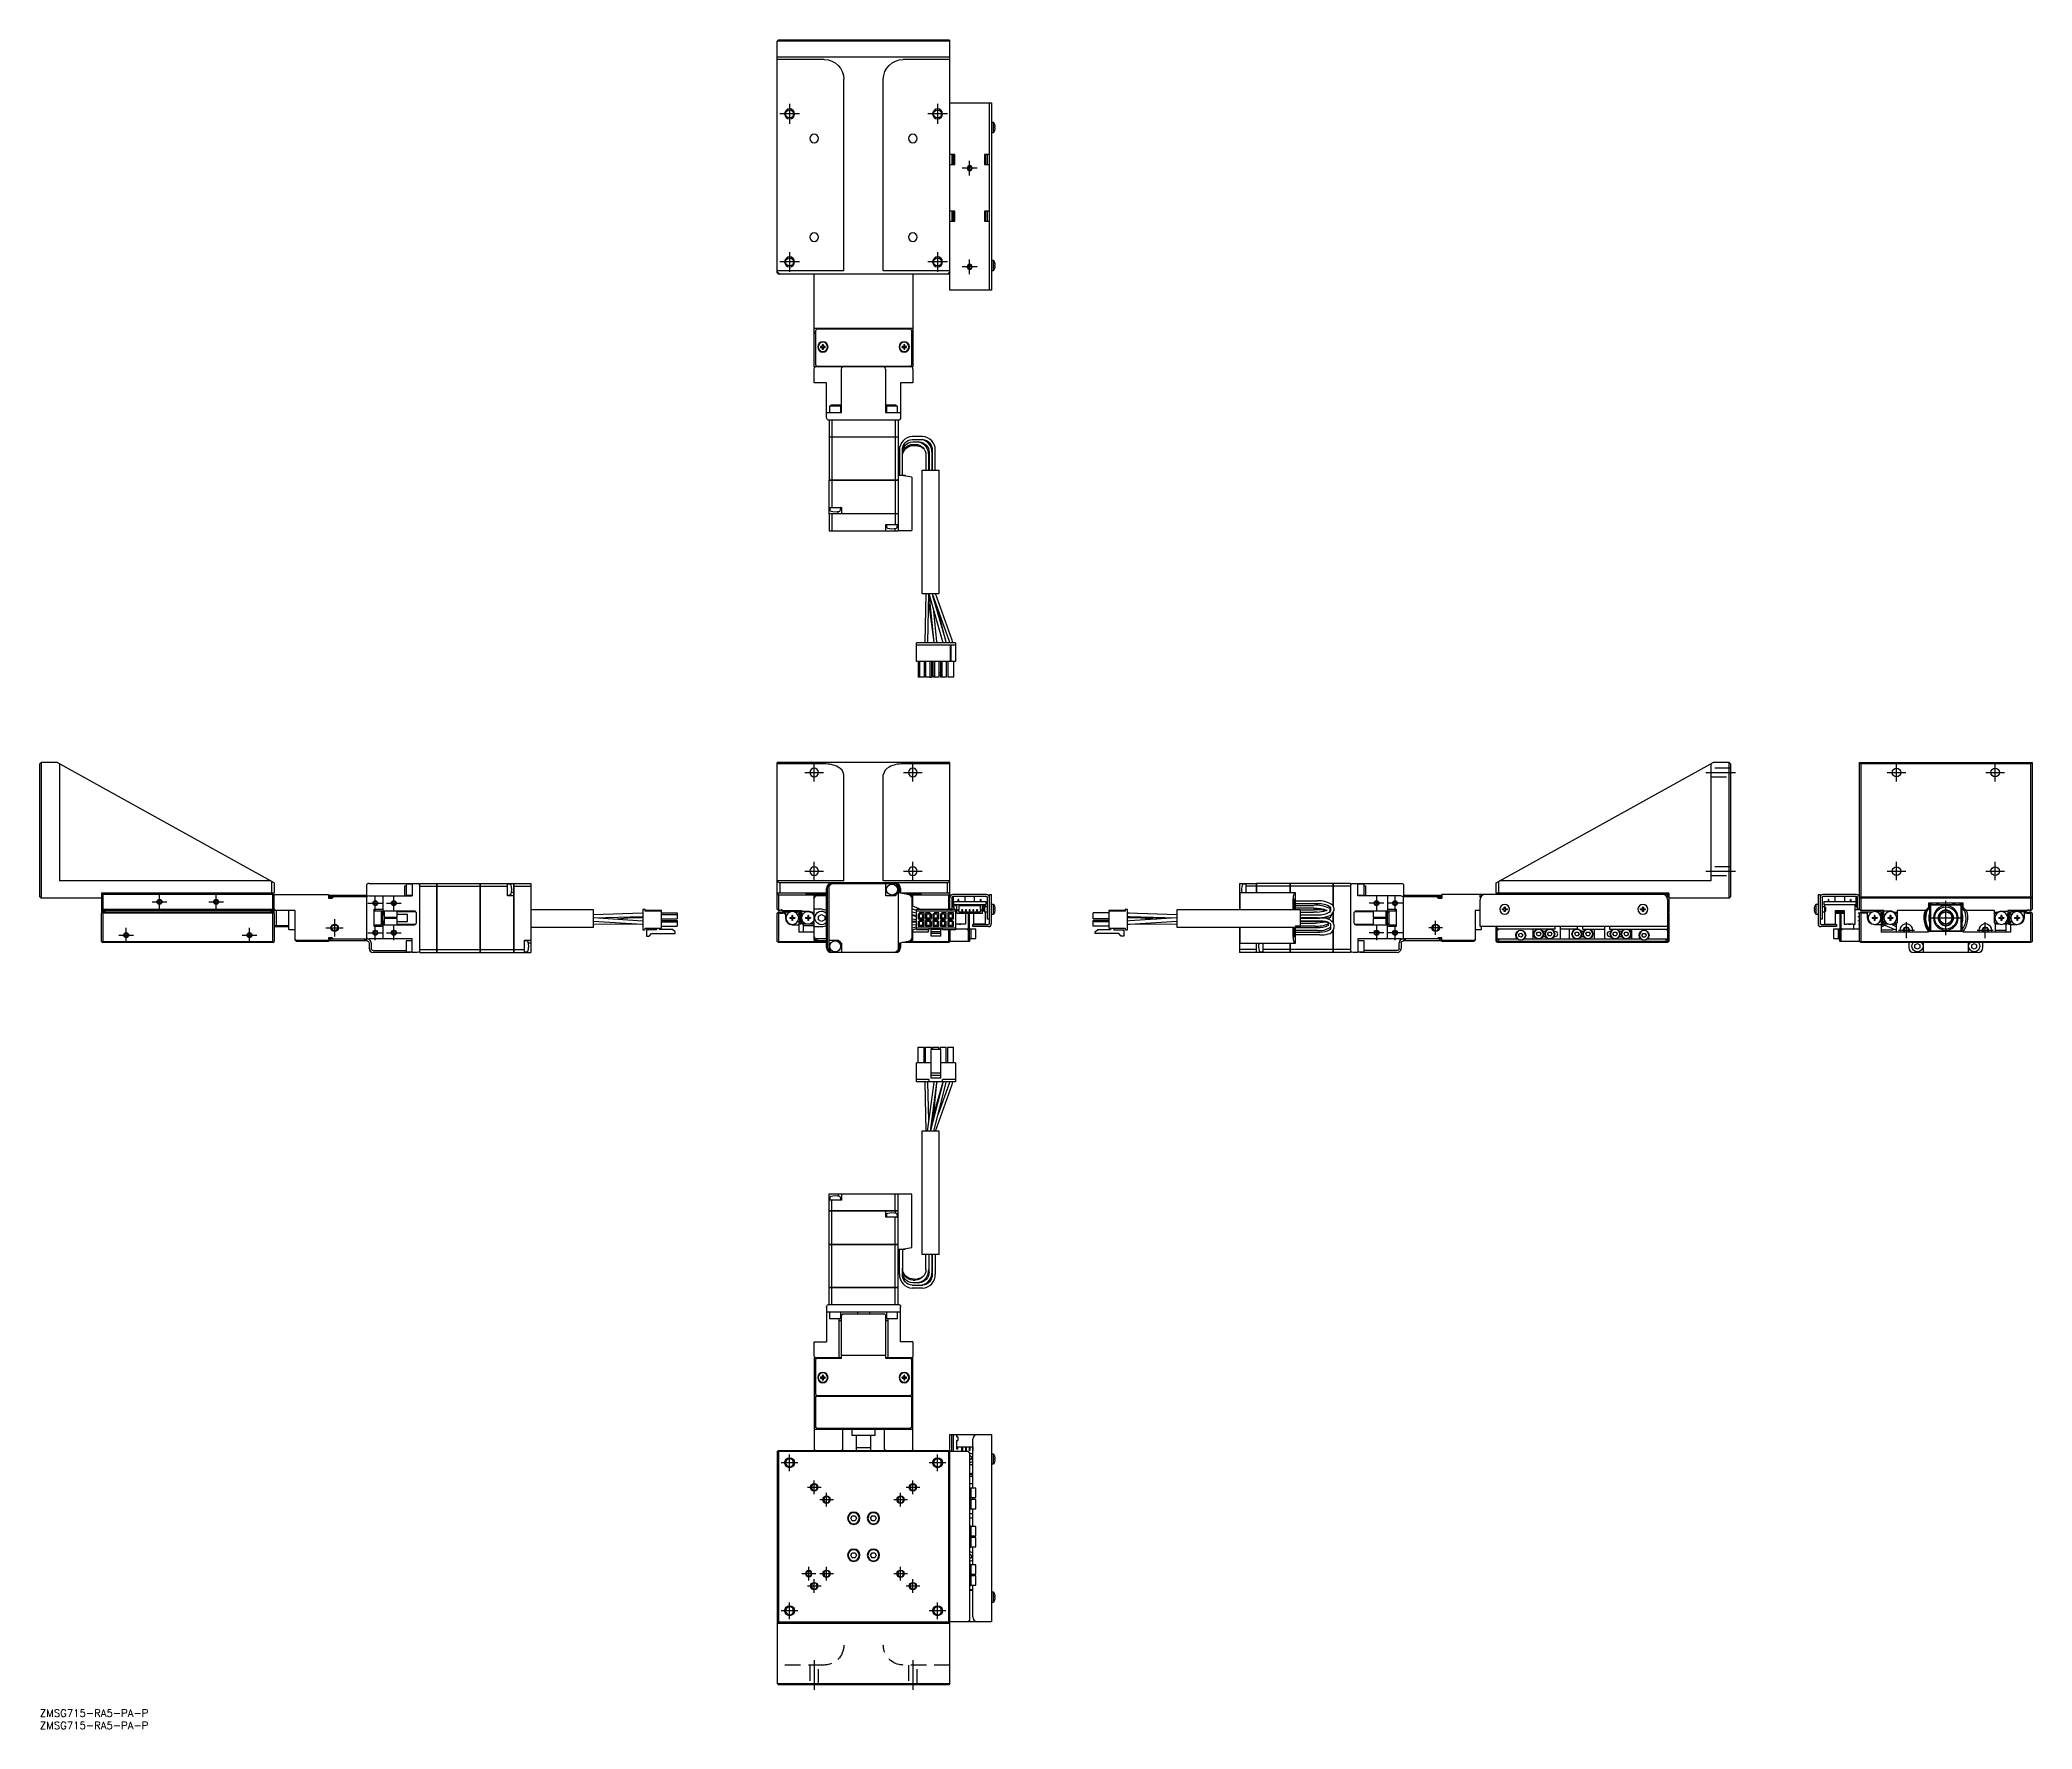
# Model space of a CAD drawing. Extents: x 0 to 808, y -8 to 677.
import ezdxf

# ---------------------------------------------------------------- set-up
doc = ezdxf.new("R2010")
doc.units = 0
doc.header["$LTSCALE"] = 0.5
doc.linetypes.add('CENTER', pattern=[50.8, 31.75, -6.35, 6.35, -6.35])
doc.linetypes.add('DASHED', pattern=[19.05, 12.7, -6.35])
for name, color, linetype in [('MSM_CENTER', 1, 'CENTER'), ('MSM_CONTINUOUS', 7, 'CONTINUOUS'), ('MSM_DASHED', 4, 'DASHED'), ('MSM_NARROW', 5, 'CONTINUOUS'), ('MSM_PART_NUMBER', 7, 'CONTINUOUS')]:
    doc.layers.add(name, color=color, linetype=linetype)
doc.styles.get("Standard").update_dxf_attribs({"font": 'txt.shx', "height": 1, "bigfont": 'bigfont.shx'})

# ---------------------------------------------------------------- blocks, each defined once
blk = doc.blocks.new('*U2')
at = {"layer": 'MSM_PART_NUMBER'}
blk.add_text('ZMSG715-RA5-PA-P', height=3, dxfattribs=at).set_placement((0, -3))
blk = doc.blocks.new('*U3')
at = {"layer": 'MSM_PART_NUMBER'}
blk.add_text('ZMSG715-RA5-PA-P', height=3, dxfattribs=at).set_placement((0, -8))

msp = doc.modelspace()

# ---------------------------------------------------------------- linework, layer by layer
at = {"layer": 'MSM_CENTER'}
for p, q in [((307.94, 646.81), (299.94, 646.81)), ((303.94, 650.81), (303.94, 642.81)), ((367.94, 646.81), (359.94, 646.81)), ((363.94, 650.81), (363.94, 642.81)), ((379.94, 624.81), (373.94, 624.81)), ((376.94, 621.81), (376.94, 627.81)), ((303.94, 590.81), (303.94, 582.81)), ((363.94, 590.81), (363.94, 582.81)), ((307.94, 586.81), (299.94, 586.81)), ((367.94, 586.81), (359.94, 586.81)), ((379.94, 584.81), (373.94, 584.81)), ((376.94, 581.81), (376.94, 587.81)), ((310.19, 379.85), (317.69, 379.85)), ((313.94, 376.1), (313.94, 383.6)), ((350.19, 379.85), (357.69, 379.85)), ((353.94, 376.1), (353.94, 383.6)), ((675.36, 379.85), (687.36, 379.85)), ((748.93, 379.85), (756.43, 379.85)), ((752.68, 376.1), (752.68, 383.6)), ((788.93, 379.85), (796.43, 379.85)), ((792.68, 376.1), (792.68, 383.6)), ((310.19, 339.85), (317.69, 339.85)), ((313.94, 336.1), (313.94, 343.6)), ((350.19, 339.85), (357.69, 339.85)), ((353.94, 336.1), (353.94, 343.6)), ((675.36, 339.85), (687.36, 339.85)), ((748.93, 339.85), (756.43, 339.85)), ((752.68, 336.1), (752.68, 343.6)), ((788.93, 339.85), (796.43, 339.85)), ((792.68, 336.1), (792.68, 343.6)), ((45.5, 327.35), (51.5, 327.35)), ((48.5, 324.35), (48.5, 330.35)), ((68.5, 327.35), (74.5, 327.35)), ((71.5, 324.35), (71.5, 330.35)), ((133, 326.85), (139, 326.85)), ((136, 323.85), (136, 329.85)), ((140.5, 326.85), (146.5, 326.85)), ((143.5, 323.85), (143.5, 329.85)), ((544.86, 326.85), (538.86, 326.85)), ((541.86, 329.85), (541.86, 323.85)), ((552.36, 326.85), (546.36, 326.85)), ((549.36, 329.85), (549.36, 323.85)), ((772.68, 313.85), (772.68, 327.85)), ((35, 310.85), (35, 316.85)), ((85, 310.85), (85, 316.85)), ((116, 316.85), (123, 316.85)), ((119.5, 320.35), (119.5, 313.35)), ((136, 311.85), (136, 317.85)), ((143.5, 311.85), (143.5, 317.85)), ((541.86, 317.85), (541.86, 311.85)), ((549.36, 317.85), (549.36, 311.85)), ((568.66, 316.85), (563.06, 316.85)), ((565.86, 314.05), (565.86, 319.65)), ((753.43, 315.85), (759.93, 315.85)), ((756.68, 312.6), (756.68, 319.1)), ((765.68, 320.85), (779.68, 320.85)), ((785.43, 315.85), (791.93, 315.85)), ((788.68, 312.6), (788.68, 319.1)), ((32, 313.85), (38, 313.85)), ((82, 313.85), (88, 313.85)), ((133, 314.85), (139, 314.85)), ((140.5, 314.85), (146.5, 314.85)), ((544.86, 314.85), (538.86, 314.85)), ((552.36, 314.85), (546.36, 314.85)), ((307.34, 100), (300.54, 100)), ((303.94, 96.6), (303.94, 103.4)), ((367.34, 100), (360.54, 100)), ((363.94, 96.6), (363.94, 103.4)), ((316.74, 90), (311.14, 90)), ((313.94, 87.2), (313.94, 92.8)), ((356.74, 90), (351.14, 90)), ((353.94, 87.2), (353.94, 92.8)), ((321.74, 85), (316.14, 85)), ((318.94, 82.2), (318.94, 87.8)), ((351.74, 85), (346.14, 85)), ((348.94, 82.2), (348.94, 87.8)), ((311.74, 52.2), (311.74, 57.8)), ((318.94, 52.2), (318.94, 57.8)), ((348.94, 52.2), (348.94, 57.8)), ((314.54, 55), (308.94, 55)), ((316.74, 50), (311.14, 50)), ((313.94, 47.2), (313.94, 52.8)), ((321.74, 55), (316.14, 55)), ((351.74, 55), (346.14, 55)), ((356.74, 50), (351.14, 50)), ((353.94, 47.2), (353.94, 52.8)), ((303.94, 36.6), (303.94, 43.4)), ((363.94, 36.6), (363.94, 43.4)), ((307.34, 40), (300.54, 40)), ((367.34, 40), (360.54, 40)), ((313.94, 20), (313.94, 8)), ((353.94, 20), (353.94, 8))]:
    msp.add_line(p, q, dxfattribs=at)
at = {"layer": 'MSM_CONTINUOUS'}
for p, q in [((299.44, 676.81), (298.94, 676.31)), ((298.94, 582.31), (298.94, 676.31)), ((368.94, 676.31), (298.94, 676.31)), ((299.44, 676.81), (368.44, 676.81)), ((368.44, 676.81), (368.94, 676.31)), ((368.94, 575.31), (368.94, 676.31)), ((368.94, 669.81), (298.94, 669.81)), ((317.94, 668.81), (298.94, 668.81)), ((368.94, 668.81), (349.94, 668.81)), ((325.94, 583.22), (325.94, 660.81)), ((341.94, 583.22), (341.94, 660.81)), ((368.94, 651.31), (385.74, 651.31)), ((384.94, 575.31), (384.94, 651.31)), ((385.74, 651.31), (385.74, 575.31)), ((386.64, 643.31), (385.74, 643.31)), ((385.74, 639.31), (386.64, 639.31)), ((386.64, 639.31), (386.64, 643.31)), ((387.19, 642.24), (387.19, 642.26)), ((387.19, 641.51), (387.33, 641.51)), ((387.19, 641.11), (387.19, 641.51)), ((387.33, 641.11), (387.19, 641.11)), ((387.19, 640.36), (387.19, 640.39)), ((370.94, 630.31), (368.94, 630.31)), ((369.74, 630.31), (369.74, 626.31)), ((370.24, 630.31), (370.24, 626.31)), ((370.44, 630.31), (370.44, 626.31)), ((370.94, 626.31), (370.94, 630.31)), ((384.94, 630.31), (382.94, 630.31)), ((382.94, 630.31), (382.94, 626.31)), ((383.44, 626.31), (383.44, 630.31)), ((384.14, 626.31), (384.14, 630.31)), ((368.94, 626.31), (370.94, 626.31)), ((382.94, 626.31), (384.94, 626.31)), ((370.94, 607.31), (368.94, 607.31)), ((369.74, 607.31), (369.74, 603.31)), ((370.24, 607.31), (370.24, 603.31)), ((370.44, 607.31), (370.44, 603.31)), ((370.94, 603.31), (370.94, 607.31)), ((384.94, 607.31), (382.94, 607.31)), ((382.94, 607.31), (382.94, 603.31)), ((383.44, 603.31), (383.44, 607.31)), ((384.14, 603.31), (384.14, 607.31)), ((368.94, 603.31), (370.94, 603.31)), ((382.94, 603.31), (384.94, 603.31)), ((325.94, 583.22), (298.94, 583.22)), ((298.94, 582.81), (299.94, 581.81)), ((299.44, 581.81), (298.94, 582.31)), ((299.09, 582.16), (299.34, 582.41)), ((368.44, 581.81), (299.44, 581.81)), ((313.94, 544.31), (313.94, 581.81)), ((368.94, 583.22), (341.94, 583.22)), ((353.94, 581.81), (353.94, 544.31)), ((367.94, 581.81), (368.94, 582.81)), ((368.79, 582.16), (368.44, 581.81)), ((368.54, 582.41), (368.79, 582.16)), ((368.94, 582.31), (368.79, 582.16)), ((386.64, 587.31), (385.74, 587.31)), ((385.74, 583.31), (386.64, 583.31)), ((386.64, 583.31), (386.64, 587.31)), ((387.19, 586.24), (387.19, 586.26)), ((387.19, 585.51), (387.33, 585.51)), ((387.19, 585.11), (387.19, 585.51)), ((387.33, 585.11), (387.19, 585.11)), ((387.19, 584.36), (387.19, 584.39)), ((385.74, 575.31), (368.94, 575.31)), ((353.94, 559.81), (313.94, 559.81)), ((314.44, 558.31), (313.94, 558.31)), ((314.44, 557.81), (313.94, 557.81)), ((314.94, 559.51), (314.44, 559.01)), ((314.44, 559.01), (314.44, 545.01)), ((352.94, 559.51), (314.94, 559.51)), ((319.44, 559.51), (319.44, 559.81)), ((320.19, 559.81), (320.19, 559.51)), ((325.69, 559.51), (325.69, 559.81)), ((329.14, 559.81), (328.94, 559.61)), ((338.94, 559.61), (328.94, 559.61)), ((328.94, 559.61), (328.94, 559.51)), ((338.94, 559.61), (338.74, 559.81)), ((338.94, 559.51), (338.94, 559.61)), ((342.19, 559.81), (342.19, 559.51)), ((347.69, 559.51), (347.69, 559.81)), ((348.44, 559.81), (348.44, 559.51)), ((353.44, 559.01), (352.94, 559.51)), ((353.44, 545.01), (353.44, 559.01)), ((353.94, 558.31), (353.44, 558.31)), ((353.94, 557.81), (353.44, 557.81)), ((317.2, 552.55), (316.52, 552.55)), ((316.52, 552.07), (317.2, 552.07)), ((317.2, 553.23), (317.2, 552.55)), ((317.2, 552.07), (317.2, 551.4)), ((317.68, 552.55), (317.68, 553.23)), ((318.36, 552.55), (317.68, 552.55)), ((317.68, 552.07), (318.36, 552.07)), ((317.68, 551.4), (317.68, 552.07)), ((350.2, 552.55), (349.52, 552.55)), ((349.52, 552.07), (350.2, 552.07)), ((350.2, 553.23), (350.2, 552.55)), ((350.2, 552.07), (350.2, 551.4)), ((350.68, 552.55), (350.68, 553.23)), ((351.36, 552.55), (350.68, 552.55)), ((350.68, 552.07), (351.36, 552.07)), ((350.68, 551.4), (350.68, 552.07)), ((353.94, 544.31), (313.94, 544.31)), ((313.94, 537.81), (313.94, 543.31)), ((314.44, 545.01), (314.94, 544.51)), ((314.94, 544.51), (352.94, 544.51)), ((319.44, 544.51), (319.44, 544.31)), ((323.94, 544.51), (323.94, 544.31)), ((324.94, 544.51), (324.94, 544.31)), ((325.04, 525.81), (325.04, 543.31)), ((326.44, 544.51), (326.44, 544.31)), ((341.44, 544.31), (341.44, 544.51)), ((342.84, 543.31), (342.84, 525.81)), ((342.94, 544.51), (342.94, 544.31)), ((343.94, 544.31), (343.94, 544.51)), ((348.44, 544.31), (348.44, 544.51)), ((352.94, 544.51), (353.44, 545.01)), ((353.94, 543.31), (353.94, 537.81)), ((318.94, 537.81), (313.94, 537.81)), ((318.94, 523.81), (318.94, 537.81)), ((348.94, 537.81), (348.94, 523.81)), ((353.94, 537.81), (348.94, 537.81)), ((318.94, 525.81), (325.04, 525.81)), ((324.69, 528.31), (320.19, 528.31)), ((320.19, 528.31), (320.19, 525.81)), ((320.86, 528.31), (320.86, 528.81)), ((320.86, 528.81), (325.04, 528.81)), ((324.69, 525.81), (324.69, 528.31)), ((342.84, 528.81), (347.02, 528.81)), ((342.84, 525.81), (348.94, 525.81)), ((347.69, 528.31), (343.19, 528.31)), ((343.19, 528.31), (343.19, 525.81)), ((347.02, 528.81), (347.02, 528.31)), ((347.69, 525.81), (347.69, 528.31)), ((319.32, 522.81), (348.56, 522.81)), ((319.94, 522.81), (319.94, 515.82)), ((321.09, 522.81), (321.09, 515.82)), ((346.78, 522.81), (346.78, 515.82)), ((347.94, 522.81), (347.94, 515.82)), ((319.94, 515.82), (347.94, 515.82)), ((319.94, 515.81), (319.94, 498.32)), ((347.94, 515.81), (319.94, 515.81)), ((319.95, 515.81), (319.95, 515.82)), ((321.09, 515.81), (321.09, 498.32)), ((321.1, 515.81), (321.1, 515.82)), ((346.78, 515.81), (346.78, 515.82)), ((346.78, 515.81), (346.78, 498.32)), ((347.93, 515.81), (347.93, 515.82)), ((347.94, 515.81), (347.94, 477.81)), ((348.49, 510.41), (348.49, 500.41)), ((349.69, 500.41), (349.69, 510.41)), ((357.79, 516.01), (353.69, 516.01)), ((353.69, 514.81), (357.79, 514.81)), ((353.85, 513.81), (356.33, 513.81)), ((354, 512.81), (354.88, 512.81)), ((354.45, 512.34), (355.84, 512.22)), ((357.78, 514.8), (357.75, 514.81)), ((360.33, 510.13), (360.33, 510.15)), ((360.33, 510.15), (360.34, 510.13)), ((360.39, 509.41), (360.33, 510.13)), ((360.34, 510.13), (360.49, 508.91)), ((360.39, 502.41), (360.39, 509.41)), ((360.49, 509.41), (360.49, 502.41)), ((361.69, 502.41), (361.69, 509.41)), ((361.79, 510.41), (361.79, 502.41)), ((362.99, 502.41), (362.99, 510.41)), ((349.69, 507.93), (349.69, 508.17)), ((357.59, 502.41), (364.59, 502.41)), ((357.59, 502.41), (357.59, 452.41)), ((359.19, 508.41), (359.19, 502.41)), ((364.59, 452.41), (364.59, 502.41)), ((319.94, 498.32), (347.94, 498.32)), ((347.94, 498.31), (319.94, 498.31)), ((319.94, 484.71), (319.94, 498.31)), ((319.95, 498.31), (319.95, 498.32)), ((321.09, 498.31), (321.09, 487.21)), ((321.1, 498.31), (321.1, 498.32)), ((346.78, 498.31), (346.78, 498.32)), ((346.78, 498.31), (346.78, 484.71)), ((347.93, 498.31), (347.93, 498.32)), ((347.94, 500.41), (350.74, 500.41)), ((353.44, 499.55), (348.54, 500.41)), ((350.74, 500.41), (350.74, 500.03)), ((353.44, 499.55), (353.44, 477.91)), ((319.94, 487.21), (324.94, 487.21)), ((347.94, 484.71), (319.94, 484.71)), ((319.94, 484.7), (319.94, 477.81)), ((347.94, 484.7), (319.94, 484.7)), ((319.95, 484.71), (319.95, 484.7)), ((320.21, 487), (320.27, 486.23)), ((321.09, 484.7), (321.09, 477.81)), ((321.1, 484.71), (321.1, 484.7)), ((323.69, 484.71), (323.69, 485.65)), ((324.6, 486.23), (324.67, 487)), ((324.94, 487.21), (324.94, 484.71)), ((346.78, 484.71), (346.78, 484.7)), ((346.78, 484.7), (346.78, 480.31)), ((347.93, 484.71), (347.93, 484.7)), ((319.94, 477.81), (347.94, 477.81)), ((342.94, 480.31), (347.94, 480.31)), ((342.94, 477.81), (342.94, 480.31)), ((343.21, 480.11), (343.27, 479.34)), ((346.69, 477.81), (346.69, 478.76)), ((347.6, 479.34), (347.67, 480.11)), ((347.94, 477.91), (353.44, 477.91)), ((357.59, 452.41), (364.59, 452.41)), ((359.14, 452.41), (358.74, 432.52)), ((360.04, 432.5), (360.44, 452.41)), ((360.44, 452.33), (365.97, 432.91)), ((361.7, 452.41), (368.59, 433.01)), ((369.81, 433.45), (363.08, 452.41)), ((360.35, 448.11), (362.4, 432.66)), ((360.45, 452.29), (362.41, 432.69)), ((367.22, 433.26), (362.03, 451.48)), ((363.7, 432.82), (362.46, 445.23)), ((367.27, 433.18), (364.16, 445.49)), ((371.19, 432.41), (355.34, 432.41)), ((355.34, 424.76), (355.34, 432.41)), ((371.19, 431.39), (355.34, 431.39)), ((358.74, 432.52), (358.74, 432.41)), ((360.04, 432.41), (360.04, 432.57)), ((360.04, 432.41), (360.04, 432.5)), ((362.41, 432.69), (362.43, 432.41)), ((363.73, 432.41), (363.7, 432.82)), ((365.97, 432.91), (366.08, 432.41)), ((367.39, 432.41), (367.22, 433.26)), ((367.4, 432.41), (367.27, 433.18)), ((368.58, 433.02), (368.75, 432.41)), ((368.59, 433.01), (368.75, 432.41)), ((369.11, 424.76), (369.11, 431.39)), ((369.41, 424.76), (369.41, 431.39)), ((370.07, 432.41), (369.81, 433.45)), ((371.19, 432.41), (371.19, 424.76)), ((371.19, 424.76), (355.34, 424.76)), ((356.06, 424.76), (356.06, 418.41)), ((356.66, 424.76), (356.66, 418.41)), ((358.46, 424.76), (358.46, 418.41)), ((359.06, 424.76), (359.06, 418.41)), ((360.86, 424.76), (360.86, 418.41)), ((361.46, 424.76), (361.46, 418.41)), ((362.06, 420.3), (361.46, 420.3)), ((362.06, 424.76), (362.06, 418.41)), ((362.66, 424.76), (362.66, 418.41)), ((364.46, 424.76), (364.46, 418.41)), ((365.06, 420.3), (364.46, 420.3)), ((365.06, 424.76), (365.06, 418.41)), ((365.66, 424.76), (365.66, 418.41)), ((367.46, 424.76), (367.46, 418.41)), ((368.06, 424.76), (368.06, 418.41)), ((370.46, 424.76), (370.46, 418.41)), ((356.66, 418.41), (356.06, 418.41)), ((358.46, 418.41), (356.66, 418.41)), ((360.86, 418.41), (359.06, 418.41)), ((360.86, 418.41), (361.46, 418.41)), ((362.06, 419.3), (361.46, 419.3)), ((362.66, 418.41), (362.06, 418.41)), ((364.46, 418.41), (362.66, 418.41)), ((365.06, 419.3), (364.46, 419.3)), ((365.66, 418.41), (365.06, 418.41)), ((367.46, 418.41), (365.66, 418.41)), ((370.46, 418.41), (368.06, 418.41)), ((0, 383.35), (0.5, 383.85)), ((0, 329.35), (0, 383.35)), ((0.5, 383.85), (0.5, 328.85)), ((7, 383.85), (0.5, 383.85)), ((95, 335.07), (7, 383.85)), ((8, 383.3), (8, 335.85)), ((298.94, 324.35), (298.94, 383.85)), ((368.94, 383.85), (298.94, 383.85)), ((317.94, 383.3), (298.94, 383.3)), ((368.94, 383.3), (349.94, 383.3)), ((368.94, 324.35), (368.94, 383.85)), ((590.36, 335.07), (678.36, 383.85)), ((677.36, 383.3), (677.36, 335.85)), ((684.86, 383.85), (678.36, 383.85)), ((684.86, 328.85), (684.86, 383.85)), ((685.36, 383.35), (684.86, 383.85)), ((685.36, 383.35), (685.36, 329.35)), ((737.68, 324.35), (737.68, 383.85)), ((738.18, 383.35), (737.68, 383.85)), ((737.68, 383.85), (807.68, 383.85)), ((738.18, 383.35), (738.18, 329.35)), ((807.18, 383.35), (738.18, 383.35)), ((807.18, 383.35), (807.68, 383.85)), ((807.18, 329.35), (807.18, 383.35)), ((807.68, 383.85), (807.68, 324.35)), ((325.94, 335.85), (325.94, 378.86)), ((341.94, 335.85), (341.94, 378.86)), ((93.59, 335.85), (8, 335.85)), ((94, 330.85), (94, 335.63)), ((95, 335.07), (95, 330.85)), ((132.5, 329.37), (132.5, 334.47)), ((133.5, 334.85), (153, 334.85)), ((148, 333.8), (148.5, 333.8)), ((148, 329.75), (148, 333.8)), ((148.5, 334.6), (148.5, 330.1)), ((151, 334.6), (148.5, 334.6)), ((151, 334.85), (151, 329.75)), ((154, 306.85), (154, 334.85)), ((154, 334.85), (160.99, 334.85)), ((154, 333.7), (160.99, 333.7)), ((160.99, 306.85), (160.99, 334.85)), ((161, 334.84), (160.99, 334.84)), ((161, 333.69), (160.99, 333.69)), ((161, 334.85), (161, 306.85)), ((161, 334.85), (178.49, 334.85)), ((161, 333.7), (178.49, 333.7)), ((178.49, 306.85), (178.49, 334.85)), ((178.5, 334.84), (178.49, 334.84)), ((178.5, 333.69), (178.49, 333.69)), ((178.5, 334.85), (178.5, 306.85)), ((178.5, 334.85), (192.1, 334.85)), ((178.5, 333.7), (189.6, 333.7)), ((189.6, 329.85), (189.6, 334.85)), ((190.59, 334.52), (189.82, 334.58)), ((192.1, 306.85), (192.1, 334.85)), ((192.1, 334.84), (192.11, 334.84)), ((192.1, 333.69), (192.11, 333.69)), ((192.11, 334.85), (192.11, 306.85)), ((192.11, 334.85), (199, 334.85)), ((192.11, 333.7), (199, 333.7)), ((199, 334.85), (199, 306.85)), ((325.94, 335.85), (298.94, 335.85)), ((298.94, 335.63), (299.94, 335.07)), ((299.94, 335.07), (299.94, 330.85)), ((367.94, 335.07), (299.94, 335.07)), ((318.94, 308.85), (318.94, 332.85)), ((319.32, 308.85), (319.32, 332.85)), ((319.94, 308.01), (319.94, 333.7)), ((320.94, 334.85), (346.94, 334.85)), ((368.94, 335.85), (341.94, 335.85)), ((342.94, 329.85), (342.94, 334.85)), ((347.94, 333.7), (347.94, 308.01)), ((347.94, 331.15), (351.95, 330.44)), ((348.56, 332.85), (348.56, 331.04)), ((348.94, 332.85), (348.94, 330.98)), ((367.94, 335.07), (368.94, 335.63)), ((367.94, 330.85), (367.94, 335.07)), ((486.36, 334.85), (486.36, 324.08)), ((486.36, 334.85), (493.25, 334.85)), ((486.46, 331.15), (486.46, 324.08)), ((486.46, 331.15), (508.96, 331.15)), ((488.66, 334.58), (487.89, 334.52)), ((488.86, 334.85), (488.86, 331.15)), ((493.25, 333.7), (488.86, 333.7)), ((493.25, 331.15), (493.25, 334.85)), ((493.26, 334.84), (493.25, 334.84)), ((493.26, 333.69), (493.25, 333.69)), ((506.86, 334.85), (493.26, 334.85)), ((493.26, 334.85), (493.26, 331.15)), ((506.86, 333.7), (493.26, 333.7)), ((506.86, 331.15), (506.86, 334.85)), ((506.86, 334.84), (506.87, 334.84)), ((506.86, 333.69), (506.87, 333.69)), ((506.87, 334.85), (506.87, 331.15)), ((524.36, 334.85), (506.87, 334.85)), ((524.36, 333.7), (506.87, 333.7)), ((508.96, 331.15), (508.96, 324.08)), ((524.36, 334.85), (524.36, 325.58)), ((524.36, 334.84), (524.37, 334.84)), ((524.36, 333.69), (524.37, 333.69)), ((531.36, 334.85), (524.37, 334.85)), ((524.37, 325.56), (524.37, 334.85)), ((531.36, 333.7), (524.37, 333.7)), ((531.36, 334.85), (531.36, 306.85)), ((532.36, 334.85), (551.86, 334.85)), ((534.36, 329.75), (534.36, 334.85)), ((536.86, 334.6), (534.36, 334.6)), ((536.86, 330.1), (536.86, 334.6)), ((536.86, 333.8), (537.36, 333.8)), ((537.36, 333.8), (537.36, 329.75)), ((552.86, 334.47), (552.86, 329.37)), ((590.36, 330.85), (590.36, 335.07)), ((591.36, 335.63), (591.36, 330.85)), ((677.36, 335.85), (591.77, 335.85)), ((0.5, 328.85), (0, 329.35)), ((25, 328.85), (0.5, 328.85)), ((25.7, 330.85), (25, 330.15)), ((25, 330.85), (25, 323.15)), ((95, 330.85), (25, 330.85)), ((25, 323.85), (25.5, 324.35)), ((103.5, 323.85), (25, 323.85)), ((25, 323.65), (26.4, 323.65)), ((25.5, 323.35), (25, 322.85)), ((25.1, 323.05), (25, 323.15)), ((25.1, 322.95), (25.1, 323.15)), ((25.5, 322.85), (25.25, 323.1)), ((25.5, 330.35), (25.35, 330.5)), ((26.1, 323.45), (25.4, 323.45)), ((25.5, 330.35), (25.5, 324.35)), ((94.5, 330.35), (25.5, 330.35)), ((25.5, 324.35), (94.5, 324.35)), ((25.5, 323.35), (94.5, 323.35)), ((26.4, 323.65), (26.4, 323.35)), ((95, 323.65), (93.6, 323.65)), ((93.6, 323.65), (93.6, 323.35)), ((94.6, 323.45), (93.9, 323.45)), ((95, 330.15), (94.3, 330.85)), ((94.65, 330.5), (94.5, 330.35)), ((94.5, 324.35), (94.5, 330.35)), ((94.5, 324.35), (95, 323.85)), ((95, 322.85), (94.5, 323.35)), ((94.75, 323.1), (94.5, 322.85)), ((94.8, 330.35), (117, 330.35)), ((95, 323.15), (94.9, 323.05)), ((94.9, 323.15), (94.9, 322.95)), ((95, 323.15), (95, 330.35)), ((95.5, 323.85), (95, 324.35)), ((96, 317.85), (96, 323.85)), ((101, 316.1), (101, 323.85)), ((103.5, 311.85), (103.5, 323.85)), ((117, 330.35), (117, 328.85)), ((118.75, 329.1), (117, 329.1)), ((117, 328.85), (118.5, 328.85)), ((117.3, 329.35), (117.3, 330.15)), ((117.3, 330.15), (132.3, 330.15)), ((132.5, 329.35), (117.3, 329.35)), ((117.8, 330.15), (117.8, 329.35)), ((119, 329.35), (118.5, 328.85)), ((131.8, 329.35), (131.8, 330.15)), ((132.3, 330.15), (132.3, 329.35)), ((132.5, 312.35), (132.5, 329.35)), ((133.5, 329.75), (151, 329.75)), ((135.5, 324.35), (139, 324.35)), ((135.5, 317.35), (135.5, 324.35)), ((138.5, 323.6), (135.5, 323.6)), ((138.5, 318.1), (138.5, 323.6)), ((139, 329.75), (139, 323.72)), ((139, 323.72), (139.09, 323.72)), ((139.01, 323.7), (139.09, 323.72)), ((139.1, 317.98), (139.1, 323.73)), ((139.3, 323.35), (139.1, 323.15)), ((139.3, 323.75), (151.7, 323.75)), ((139.3, 323.35), (139.3, 322.35)), ((139.6, 323.35), (139.3, 323.35)), ((139.6, 323.75), (139.6, 321.1)), ((144.8, 321.1), (144.8, 323.75)), ((152.39, 323.35), (144.8, 323.35)), ((148.5, 330.1), (151, 330.1)), ((192.1, 329.85), (189.6, 329.85)), ((189.82, 330.12), (190.59, 330.19)), ((192.1, 331.1), (191.17, 331.1)), ((224.4, 324.08), (199, 324.08)), ((224.4, 317.08), (224.4, 324.08)), ((244.4, 324.32), (244.4, 316.04)), ((245.12, 324.32), (244.4, 324.32)), ((245.42, 323.61), (245.42, 324.02)), ((252.05, 323.86), (245.42, 323.86)), ((252.05, 323.61), (245.42, 323.61)), ((252.05, 316.75), (252.05, 323.86)), ((318.94, 330.85), (298.94, 330.85)), ((299.09, 330.5), (298.94, 330.35)), ((298.94, 324.35), (299.44, 323.85)), ((299.44, 323.35), (298.94, 322.85)), ((299.09, 330.5), (299.44, 330.85)), ((299.44, 330.15), (299.09, 330.5)), ((299.44, 322.85), (299.19, 323.1)), ((299.44, 330.15), (299.44, 323.85)), ((313.94, 330.15), (299.44, 330.15)), ((299.88, 323.85), (299.44, 323.85)), ((299.44, 323.35), (299.88, 323.35)), ((299.71, 322.85), (299.88, 323.35)), ((300.44, 324.1), (300.44, 323.85)), ((300.44, 323.85), (308.74, 323.85)), ((301.37, 322.85), (301.2, 323.35)), ((301.2, 323.35), (304.32, 323.35)), ((302.24, 323.21), (301.74, 322.85)), ((302.24, 323.35), (302.24, 320.85)), ((305.75, 323.35), (307.74, 323.35)), ((307.74, 323.35), (307.74, 322.4)), ((308.54, 323.35), (307.94, 323.35)), ((307.94, 323.35), (307.94, 318.35)), ((308.54, 323.35), (308.54, 318.35)), ((308.74, 323.85), (308.74, 322.4)), ((308.74, 323.65), (311.44, 323.65)), ((310.44, 330.85), (310.79, 330.5)), ((310.79, 330.5), (318.94, 330.5)), ((313.03, 323.15), (313.94, 323.15)), ((318.94, 330.35), (313.94, 330.35)), ((313.94, 311.85), (313.94, 330.35)), ((314.14, 329.35), (313.94, 329.35)), ((316.94, 324.35), (313.94, 324.35)), ((314.44, 329.62), (314.44, 330.15)), ((314.44, 330.15), (318.94, 330.15)), ((314.94, 330.15), (314.94, 329.75)), ((318.94, 329.75), (314.94, 329.75)), ((346.69, 329.85), (342.94, 329.85)), ((368.94, 330.85), (349.64, 330.85)), ((351.62, 330.5), (357.09, 330.5)), ((353.94, 330.35), (352.28, 330.35)), ((352.66, 330.15), (353.44, 330.15)), ((352.94, 329.92), (352.94, 330.15)), ((353.44, 330.15), (353.44, 329.62)), ((353.44, 328.67), (353.44, 313.03)), ((353.44, 325.96), (357.29, 324.32)), ((353.44, 324.59), (355.34, 323.98)), ((353.44, 323.33), (355.34, 322.97)), ((353.46, 324.64), (354.07, 324.38)), ((353.94, 329.35), (353.74, 329.35)), ((353.94, 325.74), (353.94, 330.35)), ((368.44, 330.15), (353.94, 330.15)), ((353.94, 324.43), (353.94, 324.44)), ((371.19, 324.32), (355.34, 324.32)), ((355.34, 316.04), (355.34, 324.32)), ((369.11, 323.61), (355.34, 323.61)), ((357.09, 330.5), (357.44, 330.85)), ((368.44, 330.85), (368.79, 330.5)), ((368.79, 330.5), (368.44, 330.15)), ((368.44, 324.32), (368.44, 330.15)), ((368.94, 330.35), (368.79, 330.5)), ((368.91, 324.32), (368.94, 324.35)), ((369.74, 324.35), (368.94, 324.35)), ((369.11, 323.61), (369.11, 323.71)), ((369.41, 323.71), (369.41, 323.61)), ((371.19, 323.61), (369.41, 323.61)), ((369.74, 329.15), (369.74, 324.35)), ((369.74, 325.35), (370.24, 325.35)), ((370.24, 329.35), (369.79, 329.35)), ((383.74, 330.35), (370.14, 330.35)), ((383.74, 329.55), (370.14, 329.55)), ((370.24, 329.35), (370.24, 325.35)), ((370.44, 327.55), (383.44, 327.55)), ((370.44, 327.55), (370.44, 326.35)), ((370.44, 326.35), (383.44, 326.35)), ((370.69, 324.32), (370.69, 326.35)), ((371.19, 324.32), (371.19, 316.04)), ((371.23, 326.35), (371.23, 325.8)), ((371.69, 325.8), (371.23, 325.8)), ((371.69, 322.65), (371.69, 326.35)), ((372.19, 323.7), (372.19, 324.2)), ((372.19, 324.2), (372.69, 324.2)), ((372.69, 323.7), (372.19, 323.7)), ((372.56, 328.35), (372.31, 328.35)), ((372.31, 327.55), (372.31, 328.35)), ((372.56, 327.55), (372.56, 328.35)), ((372.69, 324.2), (372.69, 325.85)), ((372.69, 325.85), (381.19, 325.85)), ((372.69, 323.15), (372.69, 323.7)), ((381.19, 323.15), (372.69, 323.15)), ((374.94, 329.55), (374.94, 327.55)), ((378.94, 327.55), (378.94, 329.55)), ((381.19, 325.85), (381.19, 324.2)), ((381.19, 324.2), (381.69, 324.2)), ((381.19, 323.7), (381.19, 323.15)), ((381.69, 323.7), (381.19, 323.7)), ((381.31, 327.55), (381.31, 328.35)), ((381.56, 328.35), (381.31, 328.35)), ((381.56, 327.55), (381.56, 328.35)), ((381.69, 324.2), (381.69, 323.7)), ((382.19, 322.65), (382.19, 326.35)), ((382.42, 325.55), (382.19, 325.55)), ((382.42, 326.35), (382.42, 325.55)), ((382.64, 325.8), (382.42, 325.8)), ((382.64, 326.35), (382.64, 325.8)), ((382.94, 325.35), (382.74, 325.15)), ((382.74, 323.55), (382.74, 325.15)), ((382.74, 323.55), (382.94, 323.35)), ((382.94, 325.35), (382.94, 323.35)), ((384.14, 325.35), (382.94, 325.35)), ((382.94, 323.35), (384.14, 323.35)), ((383.19, 326.35), (383.19, 325.35)), ((383.19, 323.35), (383.19, 318.35)), ((383.44, 327.55), (383.44, 326.35)), ((384.14, 320.35), (384.14, 329.15)), ((384.94, 330.35), (385.74, 330.35)), ((384.94, 318.65), (384.94, 330.35)), ((385.74, 318.55), (385.74, 330.35)), ((386.64, 326.35), (385.74, 326.35)), ((386.64, 322.35), (386.64, 326.35)), ((387.19, 325.28), (387.19, 325.3)), ((387.19, 324.55), (387.33, 324.55)), ((387.19, 324.15), (387.19, 324.55)), ((387.33, 324.15), (387.19, 324.15)), ((387.19, 323.4), (387.19, 323.42)), ((433.31, 323.86), (433.31, 316.75)), ((439.94, 323.86), (433.31, 323.86)), ((439.94, 323.61), (433.31, 323.61)), ((439.94, 324.02), (439.94, 323.61)), ((440.96, 324.32), (440.24, 324.32)), ((440.96, 316.04), (440.96, 324.32)), ((460.96, 324.08), (460.96, 317.08)), ((510.96, 324.08), (460.96, 324.08)), ((486.46, 331.1), (486.36, 331.1)), ((508.1, 324.08), (508.1, 328.67)), ((508.36, 330.44), (508.96, 331.05)), ((508.58, 324.08), (508.58, 328.45)), ((508.96, 328.45), (508.58, 328.45)), ((508.96, 327.75), (517.96, 327.75)), ((517.96, 326.55), (508.96, 326.55)), ((508.96, 325.95), (516.48, 325.95)), ((516.48, 324.75), (508.96, 324.75)), ((510.96, 324.15), (516.51, 324.15)), ((510.96, 324.08), (510.96, 317.08)), ((510.96, 323.2), (516.41, 323.2)), ((516.38, 323.2), (516.43, 323.2)), ((521.84, 324.02), (521.9, 324.18)), ((523.03, 323.77), (522.96, 323.57)), ((523.04, 323.81), (523.03, 323.77)), ((523.36, 323.83), (523.36, 324.81)), ((524.36, 323.18), (524.36, 318.97)), ((524.37, 318.95), (524.37, 323.2)), ((524.56, 324.81), (524.56, 323.85)), ((540.56, 323.35), (532.97, 323.35)), ((533.66, 323.75), (546.06, 323.75)), ((534.36, 330.1), (536.86, 330.1)), ((551.86, 329.75), (534.36, 329.75)), ((540.56, 323.75), (540.56, 321.1)), ((545.76, 321.1), (545.76, 323.75)), ((546.06, 323.35), (545.76, 323.35)), ((546.06, 318.35), (546.06, 323.35)), ((546.26, 323.15), (546.06, 323.35)), ((546.26, 323.73), (546.26, 317.98)), ((546.27, 323.72), (546.36, 323.7)), ((546.36, 323.72), (546.27, 323.72)), ((546.36, 329.75), (546.36, 323.72)), ((546.36, 324.35), (549.86, 324.35)), ((546.86, 323.6), (546.86, 318.1)), ((549.86, 323.6), (546.86, 323.6)), ((549.86, 324.35), (549.86, 317.35)), ((552.86, 312.35), (552.86, 329.35)), ((568.06, 329.35), (552.86, 329.35)), ((553.06, 329.35), (553.06, 330.15)), ((553.06, 330.15), (568.06, 330.15)), ((553.56, 330.15), (553.56, 329.35)), ((566.86, 328.85), (566.36, 329.35)), ((568.36, 329.1), (566.61, 329.1)), ((566.86, 328.85), (568.36, 328.85)), ((567.56, 329.35), (567.56, 330.15)), ((568.06, 330.15), (568.06, 329.35)), ((568.36, 330.35), (568.36, 328.85)), ((659.86, 330.35), (568.36, 330.35)), ((583.86, 323.85), (581.86, 323.85)), ((581.86, 323.85), (581.86, 311.85)), ((583.86, 329.15), (583.86, 330.35)), ((583.86, 329.15), (584.03, 329.15)), ((583.86, 317.35), (583.86, 328.35)), ((660.36, 330.85), (590.36, 330.85)), ((590.71, 330.5), (590.56, 330.35)), ((591.06, 330.85), (590.71, 330.5)), ((590.86, 330.35), (590.71, 330.5)), ((592.94, 324.55), (593.66, 324.55)), ((593.66, 324.15), (592.94, 324.15)), ((593.66, 324.55), (593.66, 325.28)), ((593.66, 323.42), (593.66, 324.15)), ((594.06, 325.28), (594.06, 324.55)), ((594.06, 324.55), (594.79, 324.55)), ((594.79, 324.15), (594.06, 324.15)), ((594.06, 324.15), (594.06, 323.42)), ((648.94, 324.55), (649.66, 324.55)), ((649.66, 324.15), (648.94, 324.15)), ((649.66, 324.55), (649.66, 325.28)), ((649.66, 323.42), (649.66, 324.15)), ((650.06, 325.28), (650.06, 324.55)), ((650.06, 324.55), (650.79, 324.55)), ((650.06, 324.15), (650.06, 323.42)), ((650.79, 324.15), (650.06, 324.15)), ((660.36, 330.15), (659.66, 330.85)), ((659.86, 329.15), (659.7, 329.15)), ((660.01, 330.5), (659.86, 330.35)), ((659.86, 330.35), (659.86, 329.15)), ((659.86, 328.35), (659.86, 311.35)), ((659.86, 324.35), (660.36, 323.85)), ((660.36, 323.85), (659.86, 323.85)), ((660.36, 323.65), (659.86, 323.65)), ((659.96, 323.45), (659.86, 323.45)), ((660.11, 323.1), (659.86, 323.35)), ((660.11, 323.1), (659.86, 322.85)), ((660.36, 322.85), (660.11, 323.1)), ((660.36, 323.15), (660.26, 323.05)), ((660.26, 323.15), (660.26, 322.95)), ((660.36, 330.85), (660.36, 323.15)), ((684.86, 328.85), (660.36, 328.85)), ((684.86, 328.85), (685.36, 329.35)), ((719.29, 324.55), (719.42, 324.55)), ((719.42, 324.15), (719.29, 324.15)), ((719.42, 325.3), (719.42, 325.28)), ((719.42, 324.55), (719.42, 324.15)), ((719.42, 323.42), (719.42, 323.4)), ((719.98, 326.35), (719.98, 322.35)), ((720.88, 326.35), (719.98, 326.35)), ((720.88, 330.35), (721.68, 330.35)), ((720.88, 330.35), (720.88, 318.55)), ((721.68, 330.35), (721.68, 318.65)), ((722.48, 329.15), (722.48, 320.35)), ((723.68, 325.35), (722.48, 325.35)), ((722.48, 323.35), (723.68, 323.35)), ((736.48, 330.35), (722.88, 330.35)), ((736.48, 329.55), (722.88, 329.55)), ((723.18, 327.55), (723.18, 326.35)), ((723.18, 327.55), (736.18, 327.55)), ((723.18, 326.35), (736.18, 326.35)), ((723.43, 326.35), (723.43, 325.35)), ((723.43, 323.35), (723.43, 318.35)), ((723.68, 323.35), (723.68, 325.35)), ((723.88, 325.15), (723.68, 325.35)), ((723.68, 323.35), (723.88, 323.55)), ((723.88, 325.15), (723.88, 323.55)), ((725.3, 328.35), (725.05, 328.35)), ((725.05, 327.55), (725.05, 328.35)), ((725.3, 327.55), (725.3, 328.35)), ((727.68, 329.55), (727.68, 327.55)), ((727.93, 323.85), (731.43, 323.85)), ((727.93, 318.35), (727.93, 323.85)), ((731.43, 323.15), (727.93, 323.15)), ((731.43, 323.85), (731.43, 318.35)), ((731.68, 327.55), (731.68, 329.55)), ((734.3, 328.35), (734.05, 328.35)), ((734.05, 327.55), (734.05, 328.35)), ((734.3, 327.55), (734.3, 328.35)), ((735.93, 318.35), (735.93, 326.35)), ((735.93, 324.32), (737.71, 324.32)), ((736.18, 327.55), (736.18, 326.35)), ((736.38, 325.35), (736.38, 329.35)), ((736.82, 329.35), (736.38, 329.35)), ((736.38, 325.35), (736.88, 325.35)), ((736.88, 324.35), (736.88, 329.15)), ((737.68, 324.35), (736.88, 324.35)), ((737.68, 328.85), (738.18, 329.35)), ((807.68, 328.85), (737.68, 328.85)), ((737.68, 324.35), (738.18, 323.85)), ((737.93, 323.1), (737.68, 322.85)), ((737.93, 323.1), (738.18, 323.35)), ((738.18, 322.85), (737.93, 323.1)), ((738.18, 329.35), (807.18, 329.35)), ((738.18, 328.85), (738.18, 323.85)), ((747.48, 323.85), (738.18, 323.85)), ((738.18, 323.35), (743.06, 323.35)), ((740.98, 323.21), (740.48, 322.85)), ((740.98, 320.85), (740.98, 323.35)), ((746.48, 323.35), (744.49, 323.35)), ((746.48, 322.4), (746.48, 323.35)), ((746.68, 323.19), (746.48, 323.11)), ((746.68, 318.35), (746.68, 323.35)), ((746.68, 323.35), (747.28, 323.35)), ((747.48, 323.53), (747.05, 323.35)), ((747.28, 318.35), (747.28, 323.35)), ((747.48, 322.4), (747.48, 323.85)), ((750.18, 323.65), (747.48, 323.65)), ((751.77, 323.15), (752.98, 323.15)), ((765.18, 323.85), (752.98, 323.85)), ((752.98, 323.85), (752.98, 318.85)), ((764.47, 323.85), (765.68, 325.06)), ((765.68, 324.35), (765.18, 323.85)), ((779.68, 326.85), (765.68, 326.85)), ((765.68, 326.85), (765.68, 324.35)), ((766.18, 325.55), (766.48, 325.85)), ((766.18, 316.15), (766.18, 325.55)), ((766.68, 326.05), (766.48, 325.85)), ((766.48, 325.85), (766.48, 315.85)), ((766.68, 326.05), (766.98, 326.35)), ((778.68, 326.05), (766.68, 326.05)), ((766.98, 326.35), (778.38, 326.35)), ((771.61, 323.82), (771.61, 323.82)), ((778.38, 326.35), (779.18, 325.55)), ((778.88, 315.85), (778.88, 325.85)), ((779.18, 325.55), (779.18, 316.15)), ((779.68, 324.35), (779.68, 326.85)), ((779.68, 325.06), (780.88, 323.85)), ((780.18, 323.85), (779.68, 324.35)), ((792.38, 323.85), (780.18, 323.85)), ((792.38, 318.85), (792.38, 323.85)), ((792.38, 323.15), (793.58, 323.15)), ((795.18, 323.65), (797.88, 323.65)), ((806.18, 323.85), (797.88, 323.85)), ((797.88, 323.85), (797.88, 322.4)), ((798.08, 318.35), (798.08, 323.35)), ((798.08, 323.35), (798.68, 323.35)), ((798.68, 318.35), (798.68, 323.35)), ((798.88, 323.35), (798.88, 322.4)), ((800.86, 323.35), (798.88, 323.35)), ((805.41, 323.35), (802.29, 323.35)), ((804.38, 323.35), (804.38, 320.85)), ((804.88, 322.85), (804.38, 323.21)), ((805.25, 322.85), (805.41, 323.35)), ((806.18, 323.85), (806.18, 324.1)), ((807.18, 323.85), (806.74, 323.85)), ((806.9, 322.85), (806.74, 323.35)), ((806.74, 323.35), (807.18, 323.35)), ((807.68, 328.85), (807.18, 329.35)), ((807.18, 323.85), (807.18, 328.85)), ((807.18, 323.85), (807.68, 324.35)), ((807.68, 322.85), (807.18, 323.35)), ((807.43, 323.1), (807.18, 322.85)), ((25, 311.35), (25, 322.85)), ((94.5, 322.85), (25.5, 322.85)), ((25.5, 322.85), (25.5, 311.35)), ((94.5, 311.35), (94.5, 322.85)), ((95, 322.85), (95, 311.35)), ((95, 317.85), (101, 317.85)), ((95, 317.35), (101, 317.35)), ((101, 316.1), (103.5, 316.1)), ((135.5, 318.1), (138.5, 318.1)), ((139, 317.35), (135.5, 317.35)), ((139, 317.98), (139, 312.35)), ((139, 317.98), (139.09, 317.98)), ((139.09, 317.98), (139.01, 318.01)), ((139.1, 321.99), (139.3, 322.35)), ((139.3, 319.35), (139.1, 319.72)), ((139.1, 318.55), (139.3, 318.35)), ((139.3, 322.35), (139.6, 322.35)), ((139.3, 319.35), (139.3, 318.35)), ((139.3, 319.35), (139.6, 319.35)), ((139.3, 318.35), (139.6, 318.35)), ((151.7, 317.95), (139.3, 317.95)), ((139.6, 321.1), (144.8, 321.1)), ((139.6, 320.6), (139.6, 317.95)), ((144.8, 320.6), (139.6, 320.6)), ((144.8, 322.35), (149, 322.35)), ((144.8, 317.95), (144.8, 320.6)), ((144.8, 319.35), (149, 319.35)), ((144.8, 318.35), (152.39, 318.35)), ((149, 319.35), (149, 322.35)), ((152.5, 322.95), (152.5, 318.75)), ((199, 317.08), (224.4, 317.08)), ((244.28, 322.8), (224.4, 322.15)), ((224.4, 320.85), (244.33, 321.5)), ((224.4, 319.55), (244.2, 318.31)), ((224.4, 318.46), (244.07, 318.3)), ((244.28, 319.61), (224.42, 320.85)), ((232.55, 320.34), (244.12, 321.47)), ((238.88, 320.96), (243.73, 321)), ((244.4, 319.61), (243.62, 319.65)), ((243.73, 321), (244.4, 321)), ((244.07, 318.3), (244.4, 318.3)), ((244.12, 321.47), (244.4, 321.49)), ((244.2, 318.31), (244.4, 318.3)), ((244.4, 322.8), (244.28, 322.8)), ((244.4, 319.6), (244.28, 319.61)), ((244.33, 321.5), (244.4, 321.5)), ((244.4, 316.04), (245.12, 316.04)), ((245.42, 316.34), (245.42, 316.75)), ((245.42, 316.75), (252.05, 316.75)), ((245.95, 316), (245.95, 313.47)), ((249.8, 316), (245.95, 316)), ((249.95, 316.75), (249.95, 316.15)), ((251.1, 316.47), (251.1, 316.75)), ((256.51, 316.19), (251.38, 316.19)), ((252.05, 322.88), (258.4, 322.88)), ((252.05, 322.28), (258.4, 322.28)), ((252.05, 320.48), (258.4, 320.48)), ((252.05, 319.88), (258.4, 319.88)), ((252.05, 319.28), (258.4, 319.28)), ((252.05, 317.48), (258.4, 317.48)), ((257.51, 315.19), (256.51, 316.19)), ((257.51, 314.49), (257.51, 315.19)), ((258.4, 322.88), (258.4, 320.48)), ((258.4, 319.88), (258.4, 317.48)), ((298.94, 311.35), (298.94, 322.85)), ((299.44, 322.85), (299.44, 311.35)), ((299.71, 322.85), (299.44, 322.85)), ((301.74, 322.85), (301.37, 322.85)), ((301.74, 322.85), (302.24, 322.35)), ((304.04, 321), (304.04, 320.71)), ((304.04, 321), (304.83, 321)), ((304.04, 320.71), (304.83, 320.71)), ((304.57, 321), (304.57, 320.71)), ((305.18, 321.85), (304.89, 321.85)), ((304.89, 321.85), (304.89, 321.06)), ((304.89, 321.32), (305.18, 321.32)), ((304.89, 320.65), (304.89, 319.85)), ((304.89, 320.38), (305.18, 320.38)), ((305.18, 319.85), (304.89, 319.85)), ((305.04, 318.05), (307.74, 318.05)), ((305.18, 321.85), (305.18, 321.06)), ((305.18, 320.65), (305.18, 319.85)), ((305.24, 321), (306.04, 321)), ((305.24, 320.71), (306.04, 320.71)), ((305.51, 320.71), (305.51, 321)), ((306.04, 321), (306.04, 320.71)), ((307.74, 322.4), (307.48, 322.25)), ((307.48, 319.45), (307.74, 319.3)), ((307.74, 319.3), (307.74, 315.15)), ((313.94, 315.15), (307.74, 315.15)), ((308.54, 318.35), (307.94, 318.35)), ((308.74, 322.4), (308.96, 322.27)), ((308.74, 319.3), (308.96, 319.43)), ((308.74, 319.3), (308.74, 318.85)), ((308.74, 318.85), (309.24, 318.35)), ((308.74, 318.85), (309.78, 318.85)), ((310.72, 318.35), (309.24, 318.35)), ((309.49, 318.35), (309.49, 315.15)), ((313.94, 317.65), (309.49, 317.65)), ((310.44, 321), (310.44, 320.71)), ((310.44, 321), (311.23, 321)), ((310.44, 320.71), (311.23, 320.71)), ((310.97, 321), (310.97, 320.71)), ((311.58, 321.85), (311.29, 321.85)), ((311.29, 321.85), (311.29, 321.06)), ((311.29, 321.32), (311.58, 321.32)), ((311.29, 320.65), (311.29, 319.85)), ((311.29, 320.38), (311.58, 320.38)), ((311.58, 319.85), (311.29, 319.85)), ((311.58, 321.85), (311.58, 321.06)), ((311.58, 320.65), (311.58, 319.85)), ((311.64, 321), (312.44, 321)), ((311.64, 320.71), (312.44, 320.71)), ((311.91, 320.71), (311.91, 321)), ((313.94, 318.35), (312.15, 318.35)), ((312.44, 321), (312.44, 320.71)), ((313.1, 318.85), (313.94, 318.85)), ((313.94, 322.65), (313.58, 322.65)), ((313.74, 318.35), (313.94, 318.55)), ((313.94, 317.35), (316.94, 317.35)), ((315.69, 321.57), (316.94, 322.3)), ((315.69, 320.13), (315.69, 321.57)), ((316.94, 319.41), (315.69, 320.13)), ((316.94, 322.3), (318.19, 321.57)), ((318.19, 320.13), (316.94, 319.41)), ((318.19, 321.57), (318.19, 320.13)), ((355.34, 321.74), (353.44, 322.11)), ((355.34, 321.45), (353.44, 321.73)), ((353.44, 320.52), (355.34, 320.24)), ((355.34, 319.48), (353.44, 319.44)), ((353.44, 319.12), (355.34, 319.28)), ((355.34, 318.07), (353.44, 317.92)), ((355.34, 317.1), (353.44, 316.68)), ((355.34, 316.56), (353.44, 315.75)), ((353.94, 322.01), (353.94, 321.66)), ((353.94, 319.45), (353.94, 319.16)), ((353.94, 311.85), (353.94, 315.96)), ((360.14, 315.15), (353.94, 315.15)), ((371.19, 316.75), (355.34, 316.75)), ((360.53, 316.04), (355.34, 316.04)), ((356.66, 322.88), (356.06, 322.28)), ((356.06, 322.28), (356.06, 320.48)), ((356.06, 320.48), (358.46, 320.48)), ((356.06, 319.28), (356.66, 319.88)), ((356.06, 319.28), (356.06, 317.48)), ((356.06, 317.48), (358.46, 317.48)), ((356.72, 322.43), (356.47, 322.18)), ((356.47, 322.18), (356.47, 320.93)), ((356.47, 320.93), (357.94, 320.93)), ((356.72, 319.43), (356.47, 319.18)), ((356.47, 319.18), (356.47, 317.93)), ((356.47, 317.93), (357.94, 317.93)), ((358.46, 322.88), (356.66, 322.88)), ((358.46, 319.88), (356.66, 319.88)), ((357.69, 322.43), (356.72, 322.43)), ((357.69, 319.43), (356.72, 319.43)), ((357.94, 322.18), (357.69, 322.43)), ((357.94, 319.18), (357.69, 319.43)), ((357.94, 320.93), (357.94, 322.18)), ((357.94, 317.93), (357.94, 319.18)), ((358.46, 320.48), (358.46, 322.88)), ((358.46, 317.48), (358.46, 319.88)), ((360.86, 322.88), (359.06, 322.88)), ((359.06, 322.88), (359.06, 320.48)), ((359.06, 320.48), (361.46, 320.48)), ((360.86, 319.88), (359.06, 319.88)), ((359.06, 319.88), (359.06, 317.48)), ((359.06, 317.48), (361.46, 317.48)), ((359.72, 322.43), (359.47, 322.18)), ((359.47, 322.18), (359.47, 320.93)), ((359.47, 320.93), (360.94, 320.93)), ((359.72, 319.43), (359.47, 319.18)), ((359.47, 319.18), (359.47, 317.93)), ((359.47, 317.93), (360.94, 317.93)), ((360.69, 322.43), (359.72, 322.43)), ((360.69, 319.43), (359.72, 319.43)), ((360.14, 316.04), (360.14, 315.15)), ((360.53, 316.04), (360.53, 316.75)), ((360.94, 322.18), (360.69, 322.43)), ((360.94, 319.18), (360.69, 319.43)), ((360.86, 322.88), (361.46, 322.28)), ((361.46, 319.28), (360.86, 319.88)), ((360.94, 320.93), (360.94, 322.18)), ((360.94, 317.93), (360.94, 319.18)), ((361.33, 313.47), (361.33, 316.5)), ((365.19, 316.19), (361.33, 316.19)), ((365.19, 315.19), (361.33, 315.19)), ((361.46, 320.48), (361.46, 322.28)), ((361.46, 317.48), (361.46, 319.28)), ((362.66, 322.88), (362.06, 322.28)), ((362.06, 322.28), (362.06, 320.48)), ((362.06, 320.48), (364.46, 320.48)), ((362.06, 319.88), (362.06, 317.48)), ((363.86, 319.88), (362.06, 319.88)), ((362.06, 317.48), (364.46, 317.48)), ((362.43, 316.19), (362.43, 316.75)), ((362.72, 322.43), (362.47, 322.18)), ((362.47, 322.18), (362.47, 320.93)), ((362.47, 320.93), (363.94, 320.93)), ((362.72, 319.43), (362.47, 319.18)), ((362.47, 319.18), (362.47, 317.93)), ((362.47, 317.93), (363.94, 317.93)), ((364.46, 322.88), (362.66, 322.88)), ((363.69, 322.43), (362.72, 322.43)), ((363.69, 319.43), (362.72, 319.43)), ((363.94, 322.18), (363.69, 322.43)), ((363.94, 319.18), (363.69, 319.43)), ((364.46, 319.28), (363.86, 319.88)), ((363.94, 320.93), (363.94, 322.18)), ((363.94, 317.93), (363.94, 319.18)), ((364.08, 316.19), (364.08, 316.75)), ((364.46, 320.48), (364.46, 322.88)), ((364.46, 317.48), (364.46, 319.28)), ((365.66, 322.88), (365.06, 322.28)), ((365.06, 322.28), (365.06, 320.48)), ((365.06, 320.48), (367.46, 320.48)), ((365.06, 319.88), (365.06, 317.48)), ((366.86, 319.88), (365.06, 319.88)), ((365.06, 317.48), (367.46, 317.48)), ((365.19, 313.47), (365.19, 316.5)), ((365.72, 322.43), (365.47, 322.18)), ((365.47, 322.18), (365.47, 320.93)), ((365.47, 320.93), (366.94, 320.93)), ((365.72, 319.43), (365.47, 319.18)), ((365.47, 319.18), (365.47, 317.93)), ((365.47, 317.93), (366.94, 317.93)), ((367.46, 322.88), (365.66, 322.88)), ((366.69, 322.43), (365.72, 322.43)), ((366.69, 319.43), (365.72, 319.43)), ((365.99, 316.04), (365.99, 316.75)), ((371.19, 316.04), (365.99, 316.04)), ((366.94, 322.18), (366.69, 322.43)), ((366.94, 319.18), (366.69, 319.43)), ((367.46, 319.28), (366.86, 319.88)), ((366.94, 320.93), (366.94, 322.18)), ((366.94, 317.93), (366.94, 319.18)), ((367.46, 320.48), (367.46, 322.88)), ((367.46, 317.48), (367.46, 319.28)), ((368.06, 322.88), (368.06, 320.48)), ((370.46, 322.88), (368.06, 322.88)), ((368.06, 320.48), (370.46, 320.48)), ((368.06, 319.88), (368.06, 317.48)), ((369.86, 319.88), (368.06, 319.88)), ((368.06, 317.48), (370.46, 317.48)), ((368.44, 311.35), (368.44, 316.04)), ((368.72, 322.43), (368.47, 322.18)), ((368.47, 322.18), (368.47, 320.93)), ((368.47, 320.93), (369.94, 320.93)), ((368.72, 319.43), (368.47, 319.18)), ((368.47, 319.18), (368.47, 317.93)), ((368.47, 317.93), (369.94, 317.93)), ((369.69, 322.43), (368.72, 322.43)), ((369.69, 319.43), (368.72, 319.43)), ((368.94, 316.04), (368.94, 311.35)), ((369.94, 322.18), (369.69, 322.43)), ((369.94, 319.18), (369.69, 319.43)), ((370.46, 319.28), (369.86, 319.88)), ((369.94, 320.93), (369.94, 322.18)), ((369.94, 317.93), (369.94, 319.18)), ((370.46, 320.48), (370.46, 322.88)), ((370.46, 317.48), (370.46, 319.28)), ((371.69, 318.35), (371.19, 318.35)), ((377.44, 316.35), (371.19, 316.35)), ((382.19, 322.65), (371.69, 322.65)), ((371.69, 318.45), (374.19, 318.45)), ((371.69, 318.35), (371.69, 318.45)), ((372.49, 318.45), (372.49, 318.35)), ((372.49, 318.35), (373.39, 318.35)), ((372.86, 318.45), (372.86, 318.35)), ((373.01, 318.45), (373.01, 318.35)), ((373.39, 318.45), (373.39, 318.35)), ((374.19, 318.35), (374.19, 318.45)), ((375.19, 318.35), (374.19, 318.35)), ((375.19, 322.65), (375.19, 318.35)), ((375.94, 316.35), (376.44, 315.85)), ((376.44, 311.35), (376.44, 322.35)), ((376.44, 322.35), (376.94, 322.35)), ((376.94, 312.35), (376.94, 322.35)), ((377.44, 316.35), (377.44, 312.35)), ((379.44, 316.25), (377.44, 316.25)), ((378.24, 317.35), (378.24, 318.15)), ((378.24, 318.15), (384.44, 318.15)), ((384.54, 317.35), (378.24, 317.35)), ((378.69, 318.35), (378.69, 322.65)), ((383.19, 318.35), (378.69, 318.35)), ((379.44, 312.45), (379.44, 316.25)), ((384.94, 320.35), (384.14, 320.35)), ((385.74, 322.35), (386.64, 322.35)), ((426.96, 320.48), (426.96, 322.88)), ((433.31, 322.88), (426.96, 322.88)), ((433.31, 320.48), (426.96, 320.48)), ((433.31, 319.88), (426.96, 319.88)), ((426.96, 317.48), (426.96, 319.88)), ((433.31, 319.28), (426.96, 319.28)), ((433.31, 317.48), (426.96, 317.48)), ((427.85, 315.19), (428.85, 316.19)), ((427.85, 314.49), (427.85, 315.19)), ((428.85, 316.19), (433.98, 316.19)), ((433.31, 316.75), (439.94, 316.75)), ((434.26, 316.47), (434.26, 316.75)), ((435.41, 316.75), (435.41, 316.15)), ((435.56, 316), (439.41, 316)), ((439.41, 316), (439.41, 313.47)), ((439.94, 316.75), (439.94, 316.34)), ((440.24, 316.04), (440.96, 316.04)), ((441.08, 322.8), (440.96, 322.8)), ((441.8, 322.77), (440.96, 322.79)), ((440.96, 321.49), (441.76, 321.47)), ((440.96, 321), (441.63, 321)), ((441.75, 319.65), (440.96, 319.61)), ((440.96, 318.31), (441.83, 318.35)), ((440.96, 318.3), (441.57, 318.31)), ((440.96, 318.3), (441.3, 318.3)), ((460.96, 322.15), (441.08, 322.8)), ((441.3, 318.3), (460.96, 318.46)), ((441.63, 321), (460.95, 320.85)), ((460.95, 320.85), (441.75, 319.65)), ((441.76, 321.47), (460.96, 320.85)), ((441.83, 318.35), (460.96, 319.55)), ((446.49, 320.96), (452.81, 320.34)), ((460.96, 317.08), (510.96, 317.08)), ((486.36, 317.08), (486.36, 306.85)), ((486.46, 317.08), (486.46, 310.55)), ((508.1, 313.03), (508.1, 317.08)), ((508.58, 313.25), (508.58, 317.08)), ((516.96, 317.55), (508.96, 317.55)), ((508.96, 317.08), (508.96, 310.55)), ((508.96, 316.95), (517.96, 316.95)), ((517.96, 315.75), (508.96, 315.75)), ((508.96, 315.15), (518.96, 315.15)), ((510.96, 322.1), (517.96, 322.1)), ((517.96, 320.9), (510.96, 320.9)), ((510.96, 320.8), (518.96, 320.8)), ((518.96, 319.6), (510.96, 319.6)), ((517.96, 319.35), (510.96, 319.35)), ((510.96, 318.75), (516.96, 318.75)), ((520.02, 319.43), (517.96, 319.35)), ((522.36, 317.91), (522.36, 318.64)), ((522.56, 320.49), (522.51, 320.26)), ((522.56, 320.99), (522.56, 320.93)), ((522.56, 320.93), (522.56, 320.53)), ((522.56, 320.53), (522.56, 320.49)), ((523.36, 316.51), (523.36, 318.25)), ((523.41, 322.02), (523.53, 321.84)), ((523.53, 321.84), (523.56, 321.65)), ((524.36, 315.88), (524.36, 306.85)), ((524.37, 306.85), (524.37, 315.91)), ((524.56, 318.25), (524.56, 316.51)), ((532.86, 318.75), (532.86, 322.95)), ((532.97, 318.35), (540.56, 318.35)), ((546.06, 317.95), (533.66, 317.95)), ((540.56, 321.1), (545.76, 321.1)), ((540.56, 320.6), (540.56, 317.95)), ((545.76, 320.6), (540.56, 320.6)), ((545.76, 317.95), (545.76, 320.6)), ((545.76, 318.35), (546.06, 318.35)), ((546.06, 318.35), (546.26, 318.55)), ((546.35, 318.01), (546.27, 317.98)), ((546.36, 317.98), (546.27, 317.98)), ((546.36, 312.35), (546.36, 317.98)), ((549.86, 317.35), (546.36, 317.35)), ((546.86, 318.1), (549.86, 318.1)), ((581.86, 316.1), (584.36, 316.1)), ((659.86, 317.35), (583.86, 317.35)), ((584.36, 317.35), (584.36, 316.1)), ((590.36, 311.35), (590.36, 317.35)), ((590.86, 311.35), (590.86, 317.35)), ((590.86, 315.85), (591.36, 316.35)), ((614.36, 316.35), (590.86, 316.35)), ((605.36, 312.35), (605.36, 316.35)), ((606.75, 314.35), (607.18, 315.1)), ((607.18, 315.1), (608.05, 315.1)), ((608.05, 315.1), (608.48, 314.35)), ((610.38, 315.35), (609.35, 315.35)), ((611.25, 314.35), (611.68, 315.1)), ((611.68, 315.1), (612.55, 315.1)), ((612.55, 315.1), (612.98, 314.35)), ((614.36, 315.35), (613.85, 315.35)), ((614.36, 316.35), (614.36, 317.35)), ((616.36, 317.35), (616.36, 312.35)), ((623.36, 316.35), (616.36, 316.35)), ((620.06, 312.35), (620.06, 316.35)), ((622.25, 314.35), (622.68, 315.1)), ((622.68, 315.1), (623.55, 315.1)), ((623.36, 316.35), (623.36, 317.35)), ((623.55, 315.1), (623.98, 314.35)), ((625.88, 315.35), (624.85, 315.35)), ((625.36, 317.35), (625.36, 316.35)), ((625.36, 316.35), (634.36, 316.35)), ((626.75, 314.35), (627.18, 315.1)), ((627.18, 315.1), (628.05, 315.1)), ((628.05, 315.1), (628.48, 314.35)), ((630.06, 316.35), (630.06, 312.35)), ((634.36, 317.35), (634.36, 312.35)), ((636.36, 317.35), (636.36, 316.35)), ((636.36, 316.35), (659.86, 316.35)), ((636.88, 315.35), (636.36, 315.35)), ((637.75, 314.35), (638.18, 315.1)), ((638.18, 315.1), (639.05, 315.1)), ((639.05, 315.1), (639.48, 314.35)), ((641.38, 315.35), (640.35, 315.35)), ((642.25, 314.35), (642.68, 315.1)), ((642.68, 315.1), (643.55, 315.1)), ((643.55, 315.1), (643.98, 314.35)), ((645.36, 312.35), (645.36, 316.35)), ((659.36, 316.35), (659.86, 315.85)), ((660.36, 322.85), (660.36, 311.35)), ((719.98, 322.35), (720.88, 322.35)), ((722.48, 320.35), (721.68, 320.35)), ((728.38, 317.35), (722.08, 317.35)), ((722.18, 318.15), (728.38, 318.15)), ((723.43, 318.35), (727.93, 318.35)), ((727.18, 316.25), (727.18, 312.45)), ((729.18, 316.25), (727.18, 316.25)), ((731.43, 322.65), (727.93, 322.65)), ((728.38, 318.15), (728.38, 317.35)), ((729.18, 312.35), (729.18, 316.35)), ((737.68, 316.35), (729.18, 316.35)), ((729.68, 322.35), (730.18, 322.35)), ((729.68, 322.35), (729.68, 316.35)), ((729.68, 312.35), (729.68, 316.35)), ((730.18, 322.35), (730.18, 311.35)), ((730.18, 315.85), (730.68, 316.35)), ((731.43, 318.35), (732.43, 318.35)), ((732.43, 318.45), (734.93, 318.45)), ((732.43, 318.35), (732.43, 318.45)), ((733.23, 318.45), (733.23, 318.35)), ((733.23, 318.35), (734.13, 318.35)), ((733.6, 318.45), (733.6, 318.35)), ((733.75, 318.45), (733.75, 318.35)), ((734.13, 318.45), (734.13, 318.35)), ((734.93, 318.35), (734.93, 318.45)), ((734.93, 318.35), (735.93, 318.35)), ((735.43, 316.35), (735.43, 318.35)), ((737.68, 319.71), (737.01, 319.59)), ((737.07, 321.5), (737.68, 321.45)), ((737.68, 322.75), (737.18, 322.8)), ((737.24, 318.31), (737.68, 318.39)), ((737.68, 311.35), (737.68, 322.85)), ((738.18, 322.85), (738.18, 311.35)), ((740.48, 322.85), (738.18, 322.85)), ((740.48, 322.85), (740.98, 322.35)), ((742.78, 321), (743.57, 321)), ((742.78, 321), (742.78, 320.71)), ((742.78, 320.71), (743.57, 320.71)), ((743.31, 321), (743.31, 320.71)), ((743.92, 321.85), (743.63, 321.85)), ((743.63, 321.85), (743.63, 321.06)), ((743.63, 321.32), (743.92, 321.32)), ((743.63, 320.65), (743.63, 319.85)), ((743.63, 320.38), (743.92, 320.38)), ((743.92, 319.85), (743.63, 319.85)), ((746.48, 318.05), (743.78, 318.05)), ((743.92, 321.85), (743.92, 321.06)), ((743.92, 320.65), (743.92, 319.85)), ((743.98, 321), (744.78, 321)), ((743.98, 320.71), (744.78, 320.71)), ((744.25, 320.71), (744.25, 321)), ((744.78, 321), (744.78, 320.71)), ((746.48, 322.4), (746.22, 322.25)), ((746.22, 319.45), (746.48, 319.3)), ((746.48, 319.3), (746.48, 315.15)), ((746.48, 318.59), (746.68, 318.51)), ((746.48, 318.14), (748.65, 317.67)), ((746.48, 316.04), (751.28, 316.04)), ((765.68, 315.15), (746.48, 315.15)), ((746.68, 318.35), (747.28, 318.35)), ((747.05, 318.35), (752.68, 315.96)), ((747.48, 322.4), (747.7, 322.27)), ((747.48, 319.3), (747.7, 319.43)), ((747.48, 318.85), (747.48, 319.3)), ((747.48, 318.85), (747.98, 318.35)), ((747.48, 318.85), (748.51, 318.85)), ((749.46, 318.35), (747.98, 318.35)), ((749.18, 321), (749.97, 321)), ((749.18, 321), (749.18, 320.71)), ((749.18, 320.71), (749.97, 320.71)), ((749.71, 321), (749.71, 320.71)), ((750.32, 321.85), (750.03, 321.85)), ((750.03, 321.85), (750.03, 321.06)), ((750.03, 321.32), (750.32, 321.32)), ((750.03, 320.65), (750.03, 319.85)), ((750.03, 320.38), (750.32, 320.38)), ((750.32, 319.85), (750.03, 319.85)), ((750.32, 321.85), (750.32, 321.06)), ((750.32, 320.65), (750.32, 319.85)), ((752.68, 317.26), (750.34, 318.26)), ((750.38, 321), (751.18, 321)), ((750.38, 320.71), (751.18, 320.71)), ((750.65, 320.71), (750.65, 321)), ((752.48, 318.35), (750.89, 318.35)), ((752.68, 318.02), (751.16, 318.35)), ((751.18, 321), (751.18, 320.71)), ((751.28, 316.56), (751.28, 316.04)), ((751.84, 318.85), (752.98, 318.85)), ((752.98, 322.65), (752.32, 322.65)), ((752.48, 318.35), (752.98, 318.85)), ((752.68, 315.15), (752.68, 318.55)), ((765.68, 315.15), (765.68, 315.35)), ((779.68, 315.35), (765.68, 315.35)), ((766.48, 315.85), (766.18, 316.15)), ((766.98, 315.35), (766.48, 315.85)), ((766.68, 315.65), (778.68, 315.65)), ((769.51, 317.65), (769.7, 317.65)), ((769.93, 317.43), (769.7, 317.65)), ((769.93, 317.43), (769.76, 317.43)), ((769.81, 322.16), (769.88, 322.23)), ((769.88, 319.48), (769.81, 319.54)), ((769.88, 322.3), (769.88, 322.23)), ((769.88, 319.48), (769.88, 319.41)), ((769.93, 317.29), (769.93, 317.43)), ((771.61, 317.89), (771.61, 317.89)), ((775.65, 317.65), (775.43, 317.43)), ((775.59, 317.43), (775.43, 317.43)), ((775.43, 317.43), (775.43, 317.29)), ((775.65, 317.65), (775.84, 317.65)), ((779.18, 316.15), (778.38, 315.35)), ((779.68, 315.15), (779.68, 315.35)), ((798.88, 315.15), (779.68, 315.15)), ((793.03, 322.65), (792.38, 322.65)), ((792.38, 318.85), (793.51, 318.85)), ((792.38, 318.85), (792.88, 318.35)), ((794.46, 318.35), (792.63, 318.35)), ((792.63, 318.35), (792.63, 315.15)), ((792.63, 315.85), (797.13, 315.85)), ((792.68, 318.35), (792.68, 318.55)), ((794.18, 321), (794.97, 321)), ((794.18, 321), (794.18, 320.71)), ((794.18, 320.71), (794.97, 320.71)), ((794.71, 321), (794.71, 320.71)), ((795.32, 321.85), (795.03, 321.85)), ((795.03, 321.85), (795.03, 321.06)), ((795.03, 321.32), (795.32, 321.32)), ((795.03, 320.65), (795.03, 319.85)), ((795.03, 320.38), (795.32, 320.38)), ((795.32, 319.85), (795.03, 319.85)), ((795.32, 321.85), (795.32, 321.06)), ((795.32, 320.65), (795.32, 319.85)), ((795.38, 321), (796.18, 321)), ((795.38, 320.71), (796.18, 320.71)), ((795.65, 320.71), (795.65, 321)), ((797.38, 318.35), (795.89, 318.35)), ((796.18, 321), (796.18, 320.71)), ((796.84, 318.85), (797.88, 318.85)), ((797.13, 315.15), (797.13, 318.35)), ((797.38, 318.35), (797.88, 318.85)), ((797.88, 322.4), (797.65, 322.27)), ((797.88, 319.3), (797.65, 319.43)), ((797.88, 319.3), (797.88, 318.85)), ((798.08, 318.35), (798.68, 318.35)), ((798.88, 322.4), (799.14, 322.25)), ((799.14, 319.45), (798.88, 319.3)), ((798.88, 319.3), (798.88, 315.15)), ((801.58, 318.05), (798.88, 318.05)), ((800.58, 321), (801.37, 321)), ((800.58, 321), (800.58, 320.71)), ((800.58, 320.71), (801.37, 320.71)), ((801.11, 321), (801.11, 320.71)), ((801.72, 321.85), (801.43, 321.85)), ((801.43, 321.85), (801.43, 321.06)), ((801.43, 321.32), (801.72, 321.32)), ((801.43, 320.65), (801.43, 319.85)), ((801.43, 320.38), (801.72, 320.38)), ((801.72, 319.85), (801.43, 319.85)), ((801.72, 321.85), (801.72, 321.06)), ((801.72, 320.65), (801.72, 319.85)), ((801.78, 321), (802.58, 321)), ((801.78, 320.71), (802.58, 320.71)), ((802.05, 320.71), (802.05, 321)), ((802.58, 321), (802.58, 320.71)), ((804.38, 322.35), (804.88, 322.85)), ((805.25, 322.85), (804.88, 322.85)), ((807.18, 322.85), (806.9, 322.85)), ((807.18, 311.35), (807.18, 322.85)), ((807.68, 322.85), (807.68, 311.35)), ((25, 311.35), (25.5, 310.85)), ((25.25, 311.1), (25.5, 311.35)), ((25.5, 311.35), (94.5, 311.35)), ((94.5, 310.85), (25.5, 310.85)), ((94.5, 311.35), (94.75, 311.1)), ((94.5, 310.85), (95, 311.35)), ((103.5, 312.16), (104.11, 311.85)), ((104, 311.35), (103.5, 311.85)), ((117, 311.35), (104, 311.35)), ((104.11, 311.85), (117, 311.85)), ((104.11, 311.85), (104.61, 311.35)), ((118.5, 312.85), (117, 312.85)), ((117, 312.85), (117, 311.35)), ((117.3, 311.55), (117.3, 312.35)), ((117.3, 312.35), (132.7, 312.35)), ((132.7, 311.55), (117.3, 311.55)), ((117.8, 312.35), (117.8, 311.55)), ((118.5, 312.85), (119, 312.35)), ((131.8, 311.55), (131.8, 312.35)), ((132.3, 312.35), (132.3, 311.55)), ((151, 312.35), (133.5, 312.35)), ((133.5, 310.75), (133.5, 308.45)), ((134.3, 310.75), (134.3, 308.45)), ((135.1, 307.65), (148.5, 307.65)), ((148.5, 311.6), (148.5, 307.1)), ((151, 311.6), (148.5, 311.6)), ((148.5, 307.1), (151, 307.1)), ((149.8, 306.85), (149.8, 307.1)), ((150.3, 307.1), (150.3, 306.85)), ((151, 306.85), (151, 312.35)), ((154, 308.01), (160.99, 308.01)), ((161, 308.01), (160.99, 308.01)), ((161, 308.01), (178.49, 308.01)), ((178.5, 308.01), (178.49, 308.01)), ((178.5, 308.01), (192.1, 308.01)), ((192.1, 308.01), (192.11, 308.01)), ((192.11, 308.01), (196.5, 308.01)), ((196.5, 306.85), (196.5, 311.85)), ((196.5, 311.85), (199, 311.85)), ((197.48, 311.52), (196.71, 311.58)), ((196.71, 307.12), (197.48, 307.19)), ((199, 310.6), (198.06, 310.6)), ((245.95, 313.47), (246.95, 313.47)), ((246.95, 313.47), (247.97, 314.49)), ((247.97, 314.49), (257.51, 314.49)), ((299.44, 310.85), (298.94, 311.35)), ((299.19, 311.1), (299.44, 311.35)), ((299.44, 311.35), (318.94, 311.35)), ((318.94, 310.85), (299.44, 310.85)), ((314.94, 312.35), (313.94, 312.35)), ((313.94, 311.85), (314.44, 311.35)), ((314.44, 311.55), (314.44, 312.35)), ((318.94, 311.55), (314.44, 311.55)), ((314.94, 312.35), (314.94, 311.55)), ((318.94, 312.35), (314.94, 312.35)), ((319.94, 311.85), (323.69, 311.85)), ((324.94, 310.6), (324.94, 306.85)), ((351.95, 311.26), (347.94, 310.55)), ((348.56, 310.66), (348.56, 308.85)), ((348.94, 310.73), (348.94, 308.85)), ((368.44, 310.85), (349.64, 310.85)), ((352.28, 311.35), (368.44, 311.35)), ((353.44, 311.55), (352.66, 311.55)), ((352.94, 311.55), (352.94, 311.79)), ((353.94, 312.35), (353.3, 312.35)), ((353.44, 312.35), (353.44, 311.55)), ((353.44, 311.35), (353.94, 311.85)), ((365.19, 314.49), (361.33, 314.49)), ((365.19, 313.47), (361.33, 313.47)), ((368.94, 311.35), (368.44, 310.85)), ((368.44, 311.35), (368.69, 311.1)), ((376.94, 311.35), (368.94, 311.35)), ((376.44, 312.35), (377.44, 312.35)), ((376.94, 312.35), (376.94, 311.35)), ((377.44, 312.45), (379.44, 312.45)), ((437.39, 314.49), (427.85, 314.49)), ((438.41, 313.47), (437.39, 314.49)), ((439.41, 313.47), (438.41, 313.47)), ((493.25, 308.01), (486.36, 308.01)), ((508.96, 310.55), (486.46, 310.55)), ((493.25, 306.85), (493.25, 310.55)), ((493.26, 308), (493.25, 308)), ((493.26, 306.85), (493.26, 310.55)), ((494.78, 307.19), (495.55, 307.12)), ((495.76, 310.55), (495.76, 306.85)), ((506.86, 308.01), (495.76, 308.01)), ((506.86, 306.85), (506.86, 310.55)), ((506.86, 308), (506.87, 308)), ((506.87, 310.55), (506.87, 306.85)), ((524.36, 308.01), (506.87, 308.01)), ((508.96, 310.66), (508.36, 311.26)), ((508.96, 313.25), (508.58, 313.25)), ((518.96, 313.95), (508.96, 313.95)), ((524.36, 308), (524.37, 308)), ((531.36, 308.01), (524.37, 308.01)), ((534.36, 312.35), (534.36, 306.85)), ((551.86, 312.35), (534.36, 312.35)), ((536.86, 311.6), (534.36, 311.6)), ((534.36, 307.1), (536.86, 307.1)), ((535.06, 306.85), (535.06, 307.1)), ((535.56, 307.1), (535.56, 306.85)), ((536.86, 307.1), (536.86, 311.6)), ((550.26, 307.65), (536.86, 307.65)), ((551.06, 308.45), (551.06, 310.75)), ((551.86, 310.75), (551.86, 308.45)), ((568.06, 312.35), (552.66, 312.35)), ((568.06, 311.55), (552.66, 311.55)), ((553.06, 311.55), (553.06, 312.35)), ((553.56, 312.35), (553.56, 311.55)), ((566.36, 312.35), (566.86, 312.85)), ((568.36, 312.85), (566.86, 312.85)), ((567.56, 311.55), (567.56, 312.35)), ((568.06, 312.35), (568.06, 311.55)), ((568.36, 311.35), (568.36, 312.85)), ((568.36, 311.85), (581.25, 311.85)), ((581.36, 311.35), (568.36, 311.35)), ((580.75, 311.35), (581.25, 311.85)), ((581.25, 311.85), (581.86, 312.16)), ((581.86, 311.85), (581.36, 311.35)), ((590.36, 311.35), (590.61, 311.1)), ((590.61, 311.1), (590.86, 311.35)), ((590.61, 311.1), (590.86, 310.85)), ((590.86, 312.35), (599.04, 312.35)), ((659.86, 311.35), (590.86, 311.35)), ((659.86, 310.85), (590.86, 310.85)), ((591.36, 312.35), (591.36, 311.35)), ((599.61, 314.29), (600.36, 314.72)), ((599.61, 313.42), (599.61, 314.29)), ((600.36, 312.99), (599.61, 313.42)), ((600.36, 314.72), (601.11, 314.29)), ((601.11, 313.42), (600.36, 312.99)), ((601.11, 314.29), (601.11, 313.42)), ((601.69, 312.35), (649.04, 312.35)), ((607.18, 313.6), (606.75, 314.35)), ((608.05, 313.6), (607.18, 313.6)), ((608.48, 314.35), (608.05, 313.6)), ((609.35, 313.35), (610.38, 313.35)), ((611.68, 313.6), (611.25, 314.35)), ((612.55, 313.6), (611.68, 313.6)), ((612.98, 314.35), (612.55, 313.6)), ((613.85, 313.35), (614.36, 313.35)), ((622.68, 313.6), (622.25, 314.35)), ((623.55, 313.6), (622.68, 313.6)), ((623.98, 314.35), (623.55, 313.6)), ((624.85, 313.35), (625.88, 313.35)), ((627.18, 313.6), (626.75, 314.35)), ((628.05, 313.6), (627.18, 313.6)), ((628.48, 314.35), (628.05, 313.6)), ((636.36, 313.35), (636.88, 313.35)), ((638.18, 313.6), (637.75, 314.35)), ((639.05, 313.6), (638.18, 313.6)), ((639.48, 314.35), (639.05, 313.6)), ((640.35, 313.35), (641.38, 313.35)), ((642.68, 313.6), (642.25, 314.35)), ((643.55, 313.6), (642.68, 313.6)), ((643.98, 314.35), (643.55, 313.6)), ((649.5, 313.85), (649.93, 314.6)), ((649.93, 313.1), (649.5, 313.85)), ((649.93, 314.6), (650.8, 314.6)), ((650.8, 313.1), (649.93, 313.1)), ((650.8, 314.6), (651.23, 313.85)), ((651.23, 313.85), (650.8, 313.1)), ((651.69, 312.35), (659.86, 312.35)), ((659.36, 311.35), (659.36, 312.35)), ((659.86, 311.35), (660.11, 311.1)), ((659.86, 310.85), (660.11, 311.1)), ((660.11, 311.1), (660.36, 311.35)), ((727.18, 312.45), (729.18, 312.45)), ((729.18, 312.35), (730.18, 312.35)), ((729.68, 311.35), (729.68, 312.35)), ((737.68, 311.35), (729.68, 311.35)), ((737.68, 311.35), (737.93, 311.1)), ((737.93, 311.1), (738.18, 311.35)), ((738.18, 310.85), (737.93, 311.1)), ((738.18, 311.35), (807.18, 311.35)), ((807.18, 310.85), (738.18, 310.85)), ((757.68, 310.73), (756.97, 310.85)), ((757.68, 310.85), (757.68, 308.85)), ((760.18, 309.93), (761.18, 310.51)), ((760.18, 308.77), (760.18, 309.93)), ((761.18, 308.2), (760.18, 308.77)), ((761.18, 310.51), (762.18, 309.93)), ((762.18, 308.77), (761.18, 308.2)), ((762.18, 309.93), (762.18, 308.77)), ((763.68, 306.85), (763.68, 310.85)), ((781.68, 310.85), (781.68, 306.85)), ((783.18, 309.93), (784.18, 310.51)), ((783.18, 308.77), (783.18, 309.93)), ((784.18, 308.2), (783.18, 308.77)), ((784.18, 310.51), (785.18, 309.93)), ((785.18, 308.77), (784.18, 308.2)), ((785.18, 309.93), (785.18, 308.77)), ((787.68, 308.85), (787.68, 310.85)), ((807.68, 311.35), (807.18, 310.85)), ((807.18, 311.35), (807.43, 311.1)), ((150.3, 306.85), (135.1, 306.85)), ((153, 306.85), (151, 306.85)), ((154, 306.85), (160.99, 306.85)), ((161, 306.86), (160.99, 306.86)), ((161, 306.85), (178.49, 306.85)), ((178.5, 306.86), (178.49, 306.86)), ((178.5, 306.85), (192.1, 306.85)), ((192.1, 306.86), (192.11, 306.86)), ((192.11, 306.85), (199, 306.85)), ((346.94, 306.85), (320.94, 306.85)), ((493.25, 306.85), (486.36, 306.85)), ((493.26, 306.86), (493.25, 306.86)), ((506.86, 306.85), (493.26, 306.85)), ((506.86, 306.86), (506.87, 306.86)), ((524.36, 306.85), (506.87, 306.85)), ((524.36, 306.86), (524.37, 306.86)), ((531.36, 306.85), (524.37, 306.85)), ((534.36, 306.85), (532.36, 306.85)), ((550.26, 306.85), (535.06, 306.85)), ((763.68, 306.85), (759.68, 306.85)), ((781.68, 306.85), (763.68, 306.85)), ((785.68, 306.85), (781.68, 306.85)), ((356.06, 262.05), (356.06, 268.4)), ((356.06, 268.4), (358.46, 268.4)), ((358.46, 262.05), (358.46, 268.4)), ((359.06, 262.05), (359.06, 268.4)), ((359.06, 268.4), (361.46, 268.4)), ((361.33, 255.95), (361.33, 267.51)), ((365.19, 267.51), (361.33, 267.51)), ((361.46, 267.51), (361.46, 268.4)), ((362.06, 268.4), (364.46, 268.4)), ((362.06, 267.51), (362.06, 268.4)), ((364.46, 267.51), (364.46, 268.4)), ((365.06, 267.51), (365.06, 268.4)), ((365.06, 268.4), (367.46, 268.4)), ((365.19, 255.95), (365.19, 267.51)), ((367.46, 262.05), (367.46, 268.4)), ((368.06, 262.05), (368.06, 268.4)), ((368.06, 268.4), (370.46, 268.4)), ((370.46, 262.05), (370.46, 268.4)), ((355.34, 254.4), (355.34, 262.05)), ((361.33, 262.05), (355.34, 262.05)), ((371.19, 262.05), (365.19, 262.05)), ((371.19, 262.05), (371.19, 254.4)), ((360.53, 255.42), (355.34, 255.42)), ((371.19, 254.4), (355.34, 254.4)), ((358.74, 254.4), (358.74, 254.29)), ((358.74, 254.4), (358.74, 254.22)), ((358.74, 254.29), (359.14, 234.4)), ((362.4, 254.16), (359.78, 234.4)), ((360.04, 254.25), (360.04, 254.4)), ((360.35, 238.7), (360.04, 254.25)), ((360.53, 254.4), (360.53, 255.42)), ((361.09, 234.4), (363.69, 253.99)), ((366.01, 253.96), (361.12, 234.62)), ((365.19, 257.97), (361.33, 257.97)), ((365.19, 256.95), (361.33, 256.95)), ((365.19, 255.95), (361.33, 255.95)), ((362.18, 238.82), (363.7, 253.99)), ((362.43, 254.4), (362.4, 254.16)), ((362.41, 234.4), (367.27, 253.64)), ((365.97, 253.91), (362.46, 241.58)), ((363.08, 234.4), (369.81, 253.37)), ((363.69, 253.99), (363.73, 254.4)), ((363.7, 253.99), (363.73, 254.4)), ((368.59, 253.8), (364.16, 241.33)), ((366.08, 254.4), (365.97, 253.91)), ((365.99, 254.4), (365.99, 255.42)), ((371.19, 255.42), (365.99, 255.42)), ((366.09, 254.4), (366.01, 253.96)), ((367.27, 253.64), (367.4, 254.4)), ((368.75, 254.4), (368.58, 253.8)), ((369.81, 253.37), (370.07, 254.4)), ((369.81, 253.36), (370.07, 254.4)), ((364.59, 234.4), (357.59, 234.4)), ((357.59, 234.4), (357.59, 184.4)), ((364.59, 184.4), (364.59, 234.4)), ((319.94, 202.11), (319.94, 209)), ((319.94, 209), (347.94, 209)), ((324.94, 206.5), (319.94, 206.5)), ((319.94, 202.11), (347.94, 202.11)), ((319.94, 188.5), (319.94, 202.1)), ((347.94, 202.1), (319.94, 202.1)), ((319.95, 202.1), (319.95, 202.11)), ((320.27, 207.48), (320.21, 206.71)), ((321.09, 202.11), (321.09, 206.5)), ((321.09, 188.5), (321.09, 202.1)), ((321.1, 202.1), (321.1, 202.11)), ((323.69, 209), (323.69, 208.06)), ((324.67, 206.71), (324.6, 207.48)), ((324.94, 209), (324.94, 206.5)), ((342.94, 199.6), (342.94, 202.1)), ((346.69, 202.1), (346.69, 201.17)), ((346.78, 202.11), (346.78, 209)), ((346.79, 202.1), (346.79, 202.11)), ((347.93, 202.1), (347.93, 202.11)), ((347.94, 171), (347.94, 209)), ((353.44, 208.9), (347.94, 208.9)), ((353.44, 187.26), (353.44, 208.9)), ((347.94, 199.6), (342.94, 199.6)), ((343.27, 200.59), (343.21, 199.82)), ((346.78, 188.5), (346.78, 199.6)), ((347.67, 199.82), (347.6, 200.59)), ((319.94, 188.5), (347.94, 188.5)), ((319.94, 171), (319.94, 188.49)), ((347.94, 188.49), (319.94, 188.49)), ((319.95, 188.5), (319.95, 188.49)), ((321.09, 171), (321.09, 188.49)), ((321.1, 188.5), (321.1, 188.49)), ((346.78, 171), (346.78, 188.49)), ((346.79, 188.5), (346.79, 188.49)), ((347.93, 188.5), (347.93, 188.49)), ((350.74, 186.4), (347.94, 186.4)), ((348.49, 176.4), (348.49, 186.4)), ((348.54, 186.4), (353.44, 187.26)), ((349.69, 186.4), (349.69, 176.4)), ((350.74, 186.4), (350.74, 186.79)), ((364.59, 184.4), (357.59, 184.4)), ((359.19, 178.4), (359.19, 184.4)), ((360.34, 176.69), (360.49, 177.9)), ((360.39, 184.4), (360.39, 177.4)), ((360.49, 177.4), (360.49, 184.4)), ((361.69, 184.4), (361.69, 177.4)), ((361.79, 176.4), (361.79, 184.4)), ((362.99, 184.4), (362.99, 176.4)), ((319.94, 171), (347.94, 171)), ((319.94, 164), (319.94, 170.99)), ((347.94, 170.99), (319.94, 170.99)), ((319.95, 171), (319.95, 170.99)), ((321.09, 164), (321.09, 170.99)), ((321.1, 171), (321.1, 170.99)), ((346.78, 164), (346.78, 170.99)), ((346.79, 171), (346.79, 170.99)), ((347.93, 171), (347.93, 170.99)), ((347.94, 164), (347.94, 170.99)), ((353.69, 172), (357.79, 172)), ((357.79, 170.8), (353.69, 170.8)), ((353.85, 173), (356.33, 173)), ((354, 174), (354.88, 174)), ((354.45, 174.48), (355.84, 174.6)), ((357.78, 172.01), (357.75, 172)), ((360.39, 177.4), (360.33, 176.69)), ((360.33, 176.69), (360.33, 176.66)), ((360.33, 176.66), (360.34, 176.69)), ((318.94, 163), (318.94, 149)), ((348.56, 164), (319.32, 164)), ((348.94, 149), (348.94, 163)), ((348.94, 161), (318.94, 161)), ((320.19, 161), (320.19, 158.5)), ((320.19, 158.5), (324.69, 158.5)), ((323.94, 158.5), (323.94, 142.3)), ((324.94, 157.5), (323.94, 157.5)), ((324.69, 158.5), (324.69, 161)), ((325.44, 160.3), (324.94, 159.8)), ((324.94, 142.3), (324.94, 159.8)), ((325.44, 160.3), (342.44, 160.3)), ((331.44, 161), (331.44, 160.3)), ((336.44, 160.3), (336.44, 161)), ((342.94, 159.8), (342.44, 160.3)), ((342.94, 142.3), (342.94, 159.8)), ((343.94, 157.5), (342.94, 157.5)), ((343.19, 161), (343.19, 158.5)), ((343.19, 158.5), (347.69, 158.5)), ((343.94, 142.3), (343.94, 158.5)), ((347.69, 158.5), (347.69, 161)), ((313.94, 143.5), (313.94, 149)), ((313.94, 149), (318.94, 149)), ((353.94, 149), (348.94, 149)), ((353.94, 149), (353.94, 143.5)), ((324.94, 142.5), (313.94, 142.5)), ((313.94, 142.5), (313.94, 105)), ((314.94, 142.3), (314.44, 141.8)), ((314.44, 141.8), (314.44, 127.8)), ((324.94, 142.3), (314.94, 142.3)), ((342.94, 143.5), (324.94, 143.5)), ((353.94, 142.5), (342.94, 142.5)), ((352.94, 142.3), (342.94, 142.3)), ((353.44, 141.8), (352.94, 142.3)), ((353.44, 127.8), (353.44, 141.8)), ((353.94, 105), (353.94, 142.5)), ((317.2, 134.74), (316.52, 134.74)), ((316.52, 134.26), (317.2, 134.26)), ((317.2, 135.42), (317.2, 134.74)), ((317.2, 134.26), (317.2, 133.58)), ((317.68, 134.74), (317.68, 135.42)), ((318.36, 134.74), (317.68, 134.74)), ((317.68, 133.58), (317.68, 134.26)), ((317.68, 134.26), (318.36, 134.26)), ((350.2, 134.74), (349.52, 134.74)), ((349.52, 134.26), (350.2, 134.26)), ((350.2, 135.42), (350.2, 134.74)), ((350.2, 134.26), (350.2, 133.58)), ((350.68, 134.74), (350.68, 135.42)), ((351.36, 134.74), (350.68, 134.74)), ((350.68, 133.58), (350.68, 134.26)), ((350.68, 134.26), (351.36, 134.26)), ((313.94, 129), (314.44, 129)), ((314.44, 128.5), (313.94, 128.5)), ((313.94, 127), (353.94, 127)), ((314.44, 127.8), (314.94, 127.3)), ((314.44, 127), (314.44, 114.61)), ((314.94, 127.3), (352.94, 127.3)), ((323.94, 127.3), (323.94, 127)), ((325.69, 127), (325.69, 127.3)), ((328.94, 127.3), (328.94, 127.2)), ((328.94, 127.2), (338.94, 127.2)), ((328.94, 127.2), (329.14, 127)), ((338.74, 127), (338.94, 127.2)), ((338.94, 127.2), (338.94, 127.3)), ((342.19, 127.3), (342.19, 127)), ((343.94, 127), (343.94, 127.3)), ((352.94, 127.3), (353.44, 127.8)), ((353.44, 129), (353.94, 129)), ((353.94, 128.5), (353.44, 128.5)), ((353.44, 114.61), (353.44, 127)), ((313.94, 114.11), (314.44, 114.61)), ((353.94, 113.5), (313.94, 113.5)), ((314.44, 114.61), (315.05, 114)), ((315.05, 114), (314.55, 113.5)), ((315.05, 114), (352.83, 114)), ((325.45, 113.5), (325.45, 105.5)), ((329.19, 113.5), (329.19, 111)), ((338.69, 111), (338.69, 113.5)), ((342.42, 105.5), (342.42, 113.5)), ((352.83, 114), (353.44, 114.61)), ((353.33, 113.5), (352.83, 114)), ((353.44, 114.61), (353.94, 114.11)), ((298.94, 104.5), (299.44, 105)), ((299.44, 105), (368.44, 105)), ((314.44, 105), (313.94, 105.5)), ((325.45, 105.5), (324.95, 105)), ((325.63, 105), (325.45, 105.5)), ((338.69, 111), (329.19, 111)), ((330.94, 111), (330.94, 105)), ((336.94, 106), (330.94, 106)), ((336.94, 105), (336.94, 111)), ((342.42, 105.5), (342.24, 105)), ((342.92, 105), (342.42, 105.5)), ((353.94, 105.5), (353.44, 105)), ((368.44, 105), (368.69, 104.75)), ((368.94, 111.5), (385.74, 111.5)), ((368.94, 10.5), (368.94, 111.5)), ((369.74, 104.5), (369.74, 111.5)), ((370.44, 104.5), (370.44, 111.5)), ((371.69, 110.5), (371.69, 111.5)), ((371.69, 110.5), (372.19, 110.5)), ((371.69, 109), (372.19, 109)), ((371.69, 105.5), (371.69, 109)), ((371.69, 106.5), (378.24, 106.5)), ((372.19, 105.5), (371.69, 105.5)), ((372.19, 110.5), (372.19, 109)), ((372.19, 105.5), (372.19, 106.5)), ((373.69, 106.5), (373.69, 105)), ((374.19, 105), (373.69, 105)), ((374.19, 105), (374.19, 106.5)), ((375.19, 106.5), (375.19, 105)), ((375.69, 105), (375.19, 105)), ((375.69, 105), (375.69, 106.5)), ((376.69, 106.5), (376.69, 105)), ((377.19, 105), (376.69, 105)), ((377.19, 105), (377.19, 106.5)), ((378.19, 106.5), (378.19, 105)), ((378.24, 105), (378.19, 105)), ((378.24, 89.65), (378.24, 109.5)), ((385.74, 111.5), (385.74, 35.5)), ((298.94, 104.5), (298.94, 10.5)), ((299.44, 104.5), (299.19, 104.75)), ((368.44, 104.5), (299.44, 104.5)), ((299.44, 104.5), (299.44, 35.5)), ((368.69, 104.75), (368.44, 104.5)), ((368.44, 35.5), (368.44, 104.5)), ((368.69, 104.75), (368.94, 104.5)), ((376.44, 104.5), (368.94, 104.5)), ((376.94, 104), (376.44, 104.5)), ((376.94, 104), (376.94, 36)), ((376.94, 102.75), (377.37, 102.75)), ((377.37, 101.25), (376.94, 101.25)), ((376.94, 99.34), (378.24, 99.34)), ((377.37, 102.75), (377.8, 102)), ((377.8, 102), (377.37, 101.25)), ((386.64, 103.5), (385.74, 103.5)), ((385.74, 99.5), (386.64, 99.5)), ((386.64, 99.5), (386.64, 103.5)), ((387.19, 102.43), (387.19, 102.45)), ((387.19, 101.7), (387.33, 101.7)), ((387.19, 101.3), (387.19, 101.7)), ((387.33, 101.3), (387.19, 101.3)), ((387.19, 100.55), (387.19, 100.57)), ((378.24, 94.44), (376.94, 94.44)), ((378.24, 91.5), (376.94, 91.5)), ((377.44, 89.75), (376.94, 89.75)), ((377.44, 89.75), (377.44, 85.75)), ((379.44, 89.65), (377.44, 89.65)), ((379.44, 85.85), (379.44, 89.65)), ((376.94, 85.75), (377.44, 85.75)), ((377.44, 85.25), (376.94, 85.25)), ((376.94, 81.25), (377.44, 81.25)), ((377.44, 85.85), (379.44, 85.85)), ((377.44, 85.25), (377.44, 81.25)), ((379.44, 85.15), (377.44, 85.15)), ((377.44, 81.35), (379.44, 81.35)), ((378.24, 85.15), (378.24, 85.85)), ((378.24, 74.15), (378.24, 81.35)), ((379.44, 81.35), (379.44, 85.15)), ((328.78, 77.5), (329.36, 78.5)), ((329.36, 76.5), (328.78, 77.5)), ((329.36, 78.5), (330.52, 78.5)), ((330.52, 76.5), (329.36, 76.5)), ((330.52, 78.5), (331.09, 77.5)), ((331.09, 77.5), (330.52, 76.5)), ((336.78, 77.5), (337.36, 78.5)), ((337.36, 76.5), (336.78, 77.5)), ((337.36, 78.5), (338.52, 78.5)), ((338.52, 76.5), (337.36, 76.5)), ((338.52, 78.5), (339.09, 77.5)), ((339.09, 77.5), (338.52, 76.5)), ((376.94, 79.42), (378.24, 79.42)), ((378.24, 77.54), (376.94, 77.54)), ((376.94, 74.34), (378.24, 74.34)), ((377.44, 74.25), (376.94, 74.25)), ((377.44, 74.25), (377.44, 70.25)), ((379.44, 74.15), (377.44, 74.15)), ((379.44, 70.35), (379.44, 74.15)), ((376.94, 70.25), (377.44, 70.25)), ((377.44, 69.75), (376.94, 69.75)), ((376.94, 65.75), (377.44, 65.75)), ((377.44, 70.35), (379.44, 70.35)), ((377.44, 69.75), (377.44, 65.75)), ((379.44, 69.65), (377.44, 69.65)), ((377.44, 65.85), (379.44, 65.85)), ((378.24, 69.65), (378.24, 70.35)), ((378.24, 58.65), (378.24, 65.85)), ((379.44, 65.85), (379.44, 69.65)), ((328.78, 62.5), (329.36, 63.5)), ((329.36, 61.5), (328.78, 62.5)), ((329.36, 63.5), (330.52, 63.5)), ((330.52, 61.5), (329.36, 61.5)), ((330.52, 63.5), (331.09, 62.5)), ((331.09, 62.5), (330.52, 61.5)), ((336.78, 62.5), (337.36, 63.5)), ((337.36, 61.5), (336.78, 62.5)), ((337.36, 63.5), (338.52, 63.5)), ((338.52, 61.5), (337.36, 61.5)), ((338.52, 63.5), (339.09, 62.5)), ((339.09, 62.5), (338.52, 61.5)), ((376.94, 62.75), (377.37, 62.75)), ((377.37, 61.25), (376.94, 61.25)), ((377.44, 58.75), (376.94, 58.75)), ((377.37, 62.75), (377.8, 62)), ((377.8, 62), (377.37, 61.25)), ((377.44, 58.75), (377.44, 54.75)), ((379.44, 58.65), (377.44, 58.65)), ((379.44, 54.85), (379.44, 58.65)), ((376.94, 54.75), (377.44, 54.75)), ((377.44, 54.25), (376.94, 54.25)), ((376.94, 50.25), (377.44, 50.25)), ((378.24, 48.5), (376.94, 48.5)), ((377.44, 54.85), (379.44, 54.85)), ((377.44, 54.25), (377.44, 50.25)), ((379.44, 54.15), (377.44, 54.15)), ((377.44, 50.35), (379.44, 50.35)), ((378.24, 54.15), (378.24, 54.85)), ((378.24, 37.5), (378.24, 50.35)), ((379.44, 50.35), (379.44, 54.15)), ((378.24, 48.2), (376.94, 48.2)), ((386.64, 47.5), (385.74, 47.5)), ((385.74, 43.5), (386.64, 43.5)), ((386.64, 43.5), (386.64, 47.5)), ((387.19, 46.43), (387.19, 46.45)), ((387.19, 45.7), (387.33, 45.7)), ((387.19, 45.3), (387.19, 45.7)), ((387.33, 45.3), (387.19, 45.3)), ((387.19, 44.55), (387.19, 44.57)), ((299.19, 35.25), (298.94, 35.5)), ((298.94, 35), (368.94, 35)), ((299.19, 35.25), (299.44, 35.5)), ((299.44, 35), (299.19, 35.25)), ((299.44, 35.5), (368.44, 35.5)), ((368.44, 35.5), (368.69, 35.25)), ((368.94, 35.5), (368.44, 35)), ((385.74, 35.5), (368.94, 35.5)), ((376.44, 35.5), (376.94, 36)), ((298.94, 10.5), (368.94, 10.5)), ((298.94, 10.5), (299.44, 10)), ((368.44, 10), (299.44, 10)), ((368.94, 10.5), (368.44, 10))]:
    msp.add_line(p, q, dxfattribs=at)
for centre, radius in [((303.94, 646.81), 1.62), ((363.94, 646.81), 1.62), ((376.94, 624.81), 0.783), ((303.94, 586.81), 1.62), ((363.94, 586.81), 1.62), ((376.94, 584.81), 0.783), ((752.68, 379.85), 1.75), ((792.68, 379.85), 1.75), ((752.68, 339.85), 1.75), ((792.68, 339.85), 1.75), ((345.44, 332.35), 2.23), ((48.5, 327.35), 0.783), ((71.5, 327.35), 0.783), ((136, 326.85), 0.783), ((143.5, 326.85), 0.783), ((541.86, 326.85), 0.783), ((549.36, 326.85), 0.783), ((772.68, 320.85), 4.5), ((772.68, 320.85), 3), ((119.5, 316.85), 1.23), ((136, 314.85), 0.783), ((143.5, 314.85), 0.783), ((541.86, 314.85), 0.783), ((549.36, 314.85), 0.783), ((600.36, 313.85), 2), ((607.61, 314.35), 2), ((612.11, 314.35), 2), ((623.11, 314.35), 2), ((627.61, 314.35), 2), ((638.61, 314.35), 2), ((643.11, 314.35), 2), ((650.36, 313.85), 2), ((35, 313.85), 0.783), ((85, 313.85), 0.783), ((322.44, 309.35), 2.23), ((377.64, 95.44), 0.35), ((311.74, 55), 1.01)]:
    msp.add_circle(centre, radius, dxfattribs=at)
at = {"layer": 'MSM_CONTINUOUS', "extrusion": (0, 0, -1)}
for centre, radius in [((-313.94, 636.81), 1.75), ((-353.94, 636.81), 1.75), ((-313.94, 596.81), 1.75), ((-353.94, 596.81), 1.75), ((-317.44, 552.31), 2.1), ((-317.44, 552.31), 1.9), ((-350.44, 552.31), 2.1), ((-350.44, 552.31), 1.9), ((-313.94, 379.85), 1.75), ((-353.94, 379.85), 1.75), ((-313.94, 339.85), 1.75), ((-353.94, 339.85), 1.75), ((-305.04, 320.85), 2.6), ((-373.94, 323.95), 0.25), ((-375.44, 323.95), 0.25), ((-376.94, 323.95), 0.25), ((-378.44, 323.95), 0.25), ((-379.94, 323.95), 0.25), ((-593.86, 324.35), 2), ((-649.86, 324.35), 2), ((-743.78, 320.85), 2.6), ((-750.18, 320.85), 2.6), ((-772.68, 320.85), 5), ((-772.68, 320.85), 3.15), ((-795.18, 320.85), 2.6), ((-801.58, 320.85), 2.6), ((-565.86, 316.85), 1.23), ((-600.36, 313.85), 1.9), ((-607.61, 314.35), 1.9), ((-612.11, 314.35), 1.9), ((-623.11, 314.35), 1.9), ((-627.61, 314.35), 1.9), ((-638.61, 314.35), 1.9), ((-643.11, 314.35), 1.9), ((-650.36, 313.85), 1.9), ((-317.44, 134.5), 2.1), ((-317.44, 134.5), 1.9), ((-350.44, 134.5), 2.1), ((-350.44, 134.5), 1.9), ((-303.94, 100), 1.62), ((-363.94, 100), 1.62), ((-313.94, 90), 1.23), ((-353.94, 90), 1.23), ((-318.94, 85), 1.23), ((-348.94, 85), 1.23), ((-329.94, 77.5), 2.5), ((-329.94, 77.5), 2.25), ((-337.94, 77.5), 2.5), ((-337.94, 77.5), 2.25), ((-329.94, 62.5), 2.5), ((-329.94, 62.5), 2.25), ((-337.94, 62.5), 2.5), ((-337.94, 62.5), 2.25), ((-313.94, 50), 1.23), ((-318.94, 55), 1.23), ((-348.94, 55), 1.23), ((-353.94, 50), 1.23), ((-303.94, 40), 1.62), ((-363.94, 40), 1.62)]:
    msp.add_circle(centre, radius, dxfattribs=at)
for centre, radius, start, end in [((-317.94, 660.81), 8, 90, 180), ((-349.94, 660.81), 8, 0, 90), ((-315.44, 543.31), 1.5, 0, 41.81031), ((-326.54, 543.31), 1.5, 0, 41.81031), ((-320.44, 523.81), 1.5, 318.18969, 0), ((-347.44, 523.81), 1.5, 180, 221.81031), ((-353.9, 510.6), 4.22, 357.42957, 87.14584), ((-353.97, 509.53), 4.29, 358.44332, 88.35798), ((-354.04, 508.46), 4.36, 359.41427, 89.41082), ((-354.08, 507.97), 4.39, 359.86925, 94.91788), ((-354.83, 508.46), 4.36, 90.6063, 180.56862), ((-355.45, 507.86), 4.37, 95.04583, 127.04187), ((-356.2, 509.53), 4.29, 91.68787, 181.51083), ((-357.57, 510.6), 4.22, 92.93095, 182.49364), ((-356.34, 509.52), 5.45, 113.99542, 178.89092), ((-153, 333.35), 1.5, 90, 131.81031), ((-320.94, 332.85), 1.62, 0, 80.28329), ((-333.94, 320.85), 19, 42.5364, 47.4636), ((-333.94, 320.85), 19, 132.5364, 137.46261), ((-346.94, 332.85), 1.62, 99.72641, 180), ((-532.36, 333.35), 1.5, 48.18969, 90), ((-551.86, 333.35), 1.5, 90, 131.81031), ((-139.3, 322.95), 0.8, 74.87342, 90), ((-151.7, 322.95), 0.8, 90, 180), ((-311.44, 320.85), 2.6, 195.94237, 164.05762), ((-311.44, 320.85), 2.8, 90, 124.77194), ((-316.94, 320.85), 2.75, 223.34176, 136.65821), ((-333.89, 343.9), 19, 222.33363, 227.66637), ((-351.64, 328.67), 1.8, 100, 180), ((-369.26, 323.71), 0.15, 0, 180), ((-370.14, 329.15), 0.4, 0, 90), ((-383.74, 329.15), 0.4, 90, 180), ((-517.17, 348.47), 25.29, 268.51908, 271.67775), ((-517.25, 310.99), 13.78, 86.79076, 109.30929), ((-533.66, 322.95), 0.8, 0, 90), ((-546.06, 322.95), 0.8, 90, 105.12658), ((-551.86, 328.25), 1.5, 90, 131.81031), ((-593.86, 324.35), 0.95, 347.8468, 12.1532), ((-593.86, 324.35), 0.95, 77.8468, 102.1532), ((-593.86, 324.35), 0.95, 257.8468, 282.1532), ((-593.86, 324.35), 0.95, 167.8468, 192.1532), ((-649.86, 324.35), 0.95, 347.8468, 12.1532), ((-649.86, 324.35), 0.95, 77.8468, 102.1532), ((-649.86, 324.35), 0.95, 257.8468, 282.1532), ((-649.86, 324.35), 0.95, 167.8468, 192.1532), ((-722.88, 329.15), 0.4, 0, 90), ((-736.48, 329.15), 0.4, 90, 180), ((-772.68, 320.85), 8.8, 321.31781, 19.93227), ((-772.68, 320.85), 8.5, 319.67978, 20.66732), ((-772.68, 320.85), 9, 38.94244, 41.81031), ((-772.68, 320.85), 8.8, 37.30179, 42.98589), ((-772.68, 320.85), 6.8, 53.98115, 61.92751), ((-772.68, 320.85), 6.8, 118.07249, 126.01885), ((-772.68, 320.85), 8.8, 137.01411, 142.69821), ((-772.68, 320.85), 9, 138.18969, 141.05756), ((-772.68, 320.85), 8.8, 160.06773, 218.68219), ((-795.18, 320.85), 2.8, 55.22806, 90), ((-139.3, 318.75), 0.8, 270, 285.12658), ((-151.7, 318.75), 0.8, 180, 270), ((-249.8, 316.15), 0.15, 180, 270), ((-251.38, 316.47), 0.28, 270, 0), ((-300.54, 324.1), 1.5, 236.44269, 303.55731), ((-304.83, 321.06), 0.06, 180, 270), ((-304.83, 320.65), 0.06, 90, 180), ((-305.24, 321.06), 0.06, 270, 0), ((-305.24, 320.65), 0.06, 0, 90), ((-308.12, 320.74), 1.75, 118.62173, 127.00597), ((-308.12, 320.97), 1.75, 232.99403, 241.37827), ((-311.23, 321.06), 0.06, 180, 270), ((-311.23, 320.65), 0.06, 90, 180), ((-311.64, 321.06), 0.06, 270, 0), ((-311.64, 320.65), 0.06, 0, 90), ((-350.94, 320.85), 2.75, 155.38002, 161.77893), ((-356.44, 320.85), 2.6, 17.91816, 25.75042), ((-356.44, 320.85), 2.6, 320.62454, 327.61059), ((-361.08, 316.5), 0.25, 90, 180), ((-365.44, 316.5), 0.25, 0, 90), ((-384.44, 318.65), 0.5, 180, 270), ((-517.39, 334.55), 15.8, 256.58722, 271.55758), ((-518.44, 307.41), 13.5, 87.9949, 95.13754), ((-533.66, 318.75), 0.8, 270, 0), ((-546.06, 318.75), 0.8, 254.87342, 270), ((-722.18, 318.65), 0.5, 270, 0), ((-743.78, 320.85), 2.8, 270, 0), ((-743.57, 321.06), 0.06, 180, 270), ((-743.57, 320.65), 0.06, 90, 180), ((-743.98, 321.06), 0.06, 270, 0), ((-743.98, 320.65), 0.06, 0, 90), ((-746.86, 320.74), 1.75, 118.62173, 127.00597), ((-746.86, 320.97), 1.75, 232.99403, 241.37827), ((-749.97, 321.06), 0.06, 180, 270), ((-749.97, 320.65), 0.06, 90, 180), ((-750.38, 321.06), 0.06, 270, 0), ((-750.38, 320.65), 0.06, 0, 90), ((-772.68, 320.85), 6.8, 342.91742, 17.08258), ((-772.68, 320.85), 6.8, 162.91742, 197.08258), ((-794.97, 321.06), 0.06, 180, 270), ((-794.97, 320.65), 0.06, 90, 180), ((-795.38, 321.06), 0.06, 270, 0), ((-795.38, 320.65), 0.06, 0, 90), ((-798.26, 320.74), 1.75, 120, 127.00597), ((-798.26, 320.97), 1.75, 232.99403, 240), ((-801.37, 321.06), 0.06, 180, 270), ((-801.37, 320.65), 0.06, 90, 180), ((-801.58, 320.85), 2.8, 180, 270), ((-801.78, 321.06), 0.06, 270, 0), ((-801.78, 320.65), 0.06, 0, 90), ((-806.08, 324.1), 1.5, 236.44269, 303.55731), ((-132.7, 310.75), 0.8, 90, 180), ((-135.1, 308.45), 0.8, 270, 0), ((-153, 308.35), 1.5, 228.18969, 270), ((-320.94, 308.85), 1.62, 279.72664, 0), ((-333.94, 320.85), 19, 312.53739, 317.4636), ((-310.89, 297.81), 19, 132.33363, 137.66637), ((-333.94, 320.85), 19, 222.53739, 227.46261), ((-346.94, 308.85), 1.62, 180, 260.26366), ((-351.64, 313.03), 1.8, 180, 260), ((-532.36, 308.35), 1.5, 270, 311.81031), ((-550.26, 308.45), 0.8, 180, 270), ((-552.66, 310.75), 0.8, 0, 90), ((-761.18, 309.35), 2.25, 138.18972, 41.81026), ((-784.18, 309.35), 2.25, 138.18972, 41.81026), ((-354.04, 178.36), 4.36, 270.58918, 0.58573), ((-354.08, 178.85), 4.39, 265.08212, 0.13075), ((-354.83, 178.36), 4.36, 179.43138, 269.3937), ((-353.9, 176.21), 4.22, 272.85416, 2.57043), ((-353.97, 177.28), 4.29, 271.64202, 1.55668), ((-355.45, 178.95), 4.37, 232.95813, 264.95417), ((-356.2, 177.29), 4.29, 178.48917, 268.31213), ((-357.57, 176.22), 4.22, 177.50636, 267.06905), ((-356.34, 177.29), 5.45, 181.10908, 246.00458), ((-320.44, 163), 1.5, 0, 41.81031), ((-347.44, 163), 1.5, 138.18969, 180), ((-315.44, 143.5), 1.5, 318.18969, 0), ((-352.44, 143.5), 1.5, 180, 221.81031), ((-376.94, 102), 1.9, 90, 133.17355), ((-376.94, 102), 1.9, 226.82645, 270), ((-376.94, 62), 1.9, 90, 133.17355), ((-376.94, 62), 1.9, 226.82645, 270)]:
    msp.add_arc(centre, radius, start, end, dxfattribs=at)
at = {"layer": 'MSM_CONTINUOUS'}
for centre, radius, start, end in [((384.14, 641.31), 3.2, 17.27, 38.68219), ((384.14, 641.31), 3.2, 321.31781, 342.73), ((384.14, 641.31), 3.19, 3.59035, 16.90526), ((384.14, 641.31), 3.19, 343.09474, 356.40965), ((384.14, 585.31), 3.2, 17.27, 38.68219), ((384.14, 585.31), 3.2, 321.31781, 342.73), ((384.14, 585.31), 3.19, 3.59035, 16.90526), ((384.14, 585.31), 3.19, 343.09474, 356.40965), ((317.44, 552.31), 0.95, 165.36671, 194.63329), ((317.44, 552.31), 0.365, 138.84963, 221.15037), ((317.44, 552.31), 0.95, 75.36671, 104.63329), ((317.44, 552.31), 0.365, 48.84963, 131.15037), ((317.44, 552.31), 0.365, 228.84963, 311.15037), ((317.44, 552.31), 0.95, 255.36671, 284.63329), ((317.44, 552.31), 0.365, 318.84963, 41.15037), ((317.44, 552.31), 0.95, 345.36671, 14.63329), ((350.44, 552.31), 0.95, 165.36671, 194.63329), ((350.44, 552.31), 0.365, 138.84963, 221.15037), ((350.44, 552.31), 0.95, 75.36671, 104.63329), ((350.44, 552.31), 0.365, 48.84963, 131.15037), ((350.44, 552.31), 0.365, 228.84963, 311.15037), ((350.44, 552.31), 0.95, 255.36671, 284.63329), ((350.44, 552.31), 0.365, 318.84963, 41.15037), ((350.44, 552.31), 0.95, 345.36671, 14.63329), ((341.34, 543.31), 1.5, 0, 41.81031), ((352.44, 543.31), 1.5, 0, 41.81031), ((353.9, 510.61), 5.41, 92.1863, 182.03429), ((354.8, 508.44), 5.59, 359.70788, 74.0346), ((356.12, 509.49), 5.57, 359.22772, 72.61912), ((357.59, 510.61), 5.41, 357.90666, 87.87274), ((320.41, 487.01), 0.2, 90, 185), ((320.77, 486.27), 0.5, 185, 252.37085), ((322.44, 491.51), 6, 252.37085, 287.62915), ((324.1, 486.27), 0.5, 287.62915, 355), ((324.47, 487.01), 0.2, 355, 90), ((343.41, 480.12), 0.2, 108.19487, 185), ((343.77, 479.38), 0.5, 185, 252.37085), ((345.44, 484.62), 6, 252.37085, 287.62915), ((347.1, 479.38), 0.5, 287.62915, 355), ((347.47, 480.12), 0.2, 355, 71.80513), ((318.17, 371.33), 11.97, 63.03734, 91.10042), ((322.11, 378.45), 3.85, 6.18822, 67.35044), ((346.17, 378.14), 4.3, 116.14113, 170.32021), ((349.71, 371.33), 11.97, 88.89958, 116.96266), ((133.5, 333.35), 1.5, 90, 131.81031), ((189.8, 334.38), 0.2, 85, 180), ((190.54, 334.02), 0.5, 17.62915, 85), ((185.3, 332.35), 6, 342.37085, 17.62915), ((320.94, 332.85), 2, 90, 180), ((346.94, 332.85), 2, 0, 90), ((493.17, 332.35), 6, 162.37085, 191.53696), ((487.93, 334.02), 0.5, 95, 162.37085), ((488.67, 334.38), 0.2, 18.19487, 95), ((25.4, 323.15), 0.3, 90, 180), ((26.1, 323.15), 0.3, 41.81031, 90), ((93.9, 323.15), 0.3, 90, 138.18969), ((94.6, 323.15), 0.3, 0, 90), ((133.5, 328.25), 1.5, 90, 131.81031), ((139.3, 322.95), 0.8, 111.01783, 180.00065), ((189.8, 330.32), 0.2, 180, 275), ((190.54, 330.69), 0.5, 275, 342.37085), ((245.12, 324.02), 0.3, 360, 90), ((300.54, 323.1), 1, 48.59038, 131.40962), ((300.54, 324.1), 1, 228.59038, 311.40962), ((311.44, 320.85), 2.8, 40.0052, 55.22806), ((314.94, 328.75), 1, 90, 180), ((316.94, 320.85), 3.5, 55.1501, 90), ((352.94, 328.75), 1, 0, 81.48487), ((370.14, 329.15), 1.2, 90, 180), ((383.74, 329.15), 1.2, 0, 90), ((384.14, 324.35), 3.2, 17.27, 38.68219), ((384.14, 324.35), 3.2, 321.31781, 342.73), ((384.14, 324.35), 3.19, 3.59035, 16.90526), ((384.14, 324.35), 3.19, 343.09474, 356.40965), ((440.24, 324.02), 0.3, 90, 180), ((512.74, 328.89), 4.64, 160.45458, 182.71304), ((517.15, 336.95), 13.77, 267.00037, 267.0016), ((517.41, 313.25), 12.73, 65.38143, 94.1546), ((517.25, 297.29), 26.87, 81.14837, 91.57624), ((517.15, 336.95), 13.77, 272.80281, 287.8241), ((518.72, 319.05), 8.74, 51.6765, 94.9803), ((518.71, 318.87), 7.72, 54.33132, 95.56187), ((518.55, 330.73), 8.65, 266.14393, 301.44759), ((521.32, 324.69), 0.846, 273.0873, 308.53107), ((521.85, 324.29), 2.75, 278.94318, 350.72762), ((521.84, 324.02), 1.21, 310.22155, 338.15435), ((522.1, 324.07), 0.978, 345.13476, 51.29612), ((522.5, 324.05), 0.889, 308.88199, 346.13387), ((522.75, 324.73), 0.622, 6.93921, 41.09685), ((522.84, 324.77), 1.72, 1.10459, 40.99755), ((546.06, 322.95), 0.802, 0.10661, 68.34873), ((585.86, 328.35), 2, 90, 180), ((593.86, 324.35), 0.435, 152.63352, 207.36648), ((593.86, 324.35), 0.435, 62.63352, 117.36648), ((593.86, 324.35), 0.435, 242.63352, 297.36648), ((593.86, 324.35), 0.435, 332.63352, 27.36648), ((649.86, 324.35), 0.435, 152.63352, 207.36648), ((649.86, 324.35), 0.435, 62.63352, 117.36648), ((649.86, 324.35), 0.435, 242.63352, 297.36648), ((649.86, 324.35), 0.435, 332.63352, 27.36648), ((657.86, 328.35), 2, 0, 90), ((659.96, 323.15), 0.3, 0, 90), ((722.48, 324.35), 3.19, 163.09474, 176.40965), ((722.48, 324.35), 3.19, 183.59035, 196.90526), ((722.48, 324.35), 3.2, 141.31781, 162.73), ((722.48, 324.35), 3.2, 197.27, 218.68219), ((722.88, 329.15), 1.2, 90, 180), ((728.18, 323.95), 0.25, 203.57818, 336.42182), ((729.68, 323.95), 0.25, 203.57818, 336.42182), ((731.18, 323.95), 0.25, 203.57818, 336.42182), ((736.48, 329.15), 1.2, 0, 90), ((745.53, 320.58), 3.5, 111.0105, 125.41649), ((745.53, 320.58), 3.5, 56.14156, 68.9895), ((750.18, 320.85), 2.8, 40.0052, 89.99998), ((772.68, 320.85), 8.5, 159.33268, 220.32022), ((772.68, 320.85), 8.2, 158.53987, 222.12356), ((772.68, 320.85), 8.2, 132.97028, 148.61185), ((772.68, 320.85), 8.5, 135.09913, 145.43968), ((772.68, 320.85), 6.5, 112.61986, 122.20423), ((772.68, 320.85), 6.5, 57.79577, 67.38014), ((772.68, 320.85), 8.2, 31.38815, 47.02972), ((772.68, 320.85), 8.5, 34.56032, 44.90087), ((772.68, 320.85), 8.2, 317.87644, 21.46013), ((795.18, 320.85), 2.8, 124.77194, 139.9948), ((806.08, 323.1), 1, 48.59038, 131.40962), ((806.08, 324.1), 1, 228.59038, 311.40962), ((139.3, 318.75), 0.8, 180, 248.45534), ((245.12, 316.34), 0.3, 270, 360), ((305.04, 320.85), 2.8, 180, 270), ((308.24, 320.85), 1.59, 100.89305, 126.19722), ((308.35, 320.74), 1.75, 120, 127.00597), ((308.35, 320.97), 1.75, 232.99403, 240), ((308.24, 320.85), 1.59, 233.80278, 259.10695), ((308.24, 320.85), 1.59, 53.80278, 79.10695), ((308.24, 320.85), 1.59, 280.89305, 306.19722), ((316.94, 320.85), 3.5, 270, 304.8499), ((384.54, 318.55), 1.2, 270, 0), ((433.98, 316.47), 0.28, 270, 0), ((435.56, 316.15), 0.15, 180, 270), ((440.24, 316.34), 0.3, 180, 270), ((517.8, 328.48), 10.96, 265.615, 294.13336), ((518.16, 333.84), 12.93, 269.14451, 288.57362), ((518.49, 325.66), 8.72, 266.54137, 295.3793), ((518.84, 324.16), 8.45, 264.08474, 275.91526), ((519.24, 390.88), 69.98, 269.49172, 273.07444), ((517.26, 305.55), 14.15, 69.6946, 83.34294), ((519.81, 314.43), 6.43, 44.96302, 97.58075), ((519.44, 312.49), 7.13, 58.55995, 93.8379), ((519.47, 321.99), 6.86, 265.7338, 303.14235), ((518.9, 322.95), 7.25, 276.3701, 308.01371), ((521.83, 318.23), 0.679, 37.4987, 59.8257), ((522.01, 316.98), 2.6, 274.52904, 349.44888), ((521.44, 318.74), 1.25, 309.09357, 317.78371), ((522.14, 318.7), 0.266, 304.41099, 329.39125), ((522.94, 321.63), 0.622, 275.05833, 1.88547), ((522.89, 318.18), 0.476, 8.61382, 56.26757), ((522.86, 316.61), 0.517, 315.24041, 348.14182), ((523.11, 318.24), 1.45, 0.40576, 30.40268), ((546.06, 318.75), 0.8, 291.0174, 0.00108), ((614.36, 314.35), 1, 270, 90), ((636.36, 314.35), 1, 90, 270), ((722.08, 318.55), 1.2, 180, 270), ((746.98, 320.85), 1.59, 100.89305, 126.19722), ((747.09, 320.74), 1.75, 120, 127.00597), ((747.09, 320.97), 1.75, 232.99403, 240), ((746.98, 320.85), 1.59, 233.80278, 259.10695), ((745.53, 320.58), 3.5, 285.74929, 309.11383), ((746.98, 320.85), 1.59, 53.80278, 79.10695), ((746.98, 320.85), 1.59, 280.89305, 306.19722), ((756.68, 315.85), 2.6, 344.3815, 195.61849), ((756.68, 315.85), 1.01, 315.93457, 224.06543), ((788.68, 315.85), 2.6, 344.3815, 195.61849), ((788.68, 315.85), 1.01, 315.93457, 224.06543), ((798.38, 320.85), 1.59, 100.89305, 126.19722), ((798.49, 320.74), 1.75, 118.62173, 127.00597), ((798.49, 320.97), 1.75, 232.99403, 241.37827), ((798.38, 320.85), 1.59, 233.80278, 259.10695), ((798.38, 320.85), 1.59, 53.80278, 79.10695), ((798.38, 320.85), 1.59, 280.89305, 306.19722), ((133.5, 313.85), 1.5, 228.18969, 270), ((132.7, 310.75), 1.6, 0, 90), ((135.1, 308.45), 1.6, 180, 270), ((196.69, 311.38), 0.2, 85, 161.80513), ((196.69, 307.32), 0.2, 198.19487, 275), ((197.43, 311.02), 0.5, 17.62915, 85), ((197.43, 307.69), 0.5, 275, 342.37085), ((192.19, 309.35), 6, 342.37085, 17.62915), ((314.94, 313.35), 1, 180, 270), ((320.94, 308.85), 2, 180, 270), ((346.94, 308.85), 2, 270, 0), ((352.94, 313.35), 1, 293.44701, 0), ((500.06, 309.35), 6, 168.46304, 197.62915), ((494.82, 307.69), 0.5, 197.62915, 265), ((495.56, 307.32), 0.2, 265, 360), ((512.6, 312.79), 4.51, 176.95645, 199.87593), ((519.08, 325.34), 11.39, 269.42634, 285.97366), ((550.26, 308.45), 1.6, 270, 0), ((552.66, 310.75), 1.6, 90, 180), ((551.86, 313.85), 1.5, 270, 311.81031), ((622.06, 314.35), 1, 154.63156, 205.36844), ((759.68, 308.85), 2, 180, 270), ((785.68, 308.85), 2, 270, 0), ((320.41, 206.69), 0.2, 175, 251.80513), ((320.77, 207.43), 0.5, 107.62915, 175), ((322.44, 202.19), 6, 72.37085, 107.62915), ((324.1, 207.43), 0.5, 5, 72.37085), ((324.47, 206.69), 0.2, 288.19487, 5), ((343.41, 199.8), 0.2, 175, 270), ((343.77, 200.54), 0.5, 107.62915, 175), ((345.44, 195.3), 6, 72.37085, 107.62915), ((347.1, 200.54), 0.5, 5, 72.37085), ((347.47, 199.8), 0.2, 270, 5), ((354.8, 178.37), 5.59, 285.9654, 0.29212), ((353.9, 176.21), 5.41, 177.96571, 267.8137), ((356.12, 177.32), 5.57, 287.38088, 0.77228), ((357.59, 176.2), 5.41, 272.12726, 2.09334), ((317.44, 134.5), 0.95, 165.36671, 194.63329), ((317.44, 134.5), 0.365, 138.84963, 221.15037), ((317.44, 134.5), 0.95, 75.36671, 104.63329), ((317.44, 134.5), 0.365, 48.84963, 131.15037), ((317.44, 134.5), 0.365, 228.84963, 311.15037), ((317.44, 134.5), 0.95, 255.36671, 284.63329), ((317.44, 134.5), 0.365, 318.84963, 41.15037), ((317.44, 134.5), 0.95, 345.36671, 14.63329), ((350.44, 134.5), 0.95, 165.36671, 194.63329), ((350.44, 134.5), 0.365, 138.84963, 221.15037), ((350.44, 134.5), 0.95, 75.36671, 104.63329), ((350.44, 134.5), 0.365, 48.84963, 131.15037), ((350.44, 134.5), 0.365, 228.84963, 311.15037), ((350.44, 134.5), 0.95, 255.36671, 284.63329), ((350.44, 134.5), 0.365, 318.84963, 41.15037), ((350.44, 134.5), 0.95, 345.36671, 14.63329), ((380.24, 109.5), 2, 90, 180), ((384.14, 101.5), 3.2, 17.27, 38.68219), ((384.14, 101.5), 3.2, 321.31781, 342.73), ((384.14, 101.5), 3.19, 3.59035, 16.90526), ((384.14, 101.5), 3.19, 343.09474, 356.40965), ((384.14, 45.5), 3.2, 17.27, 38.68219), ((384.14, 45.5), 3.2, 321.31781, 342.73), ((384.14, 45.5), 3.19, 3.59035, 16.90526), ((384.14, 45.5), 3.19, 343.09474, 356.40965), ((380.24, 37.5), 2, 180, 270)]:
    msp.add_arc(centre, radius, start, end, dxfattribs=at)
at = {"layer": 'MSM_DASHED'}
for p, q in [((685.36, 381.6), (677.36, 381.6)), ((677.36, 378.1), (685.36, 378.1)), ((685.36, 341.6), (677.36, 341.6)), ((677.36, 338.1), (685.36, 338.1)), ((317.94, 18), (298.94, 18)), ((312.19, 18), (312.19, 10)), ((315.69, 10), (315.69, 18)), ((368.94, 18), (349.94, 18)), ((352.19, 18), (352.19, 10)), ((355.69, 10), (355.69, 18))]:
    msp.add_line(p, q, dxfattribs=at)
at = {"layer": 'MSM_DASHED', "extrusion": (0, 0, -1)}
for centre, start, end in [((-317.94, 26), 180, 270), ((-349.94, 26), 270, 0)]:
    msp.add_arc(centre, 8, start, end, dxfattribs=at)
at = {"layer": 'MSM_NARROW', "extrusion": (0, 0, -1)}
for centre, radius in [((-303.94, 646.81), 2), ((-363.94, 646.81), 2), ((-376.94, 624.81), 1), ((-303.94, 586.81), 2), ((-363.94, 586.81), 2), ((-376.94, 584.81), 1), ((-311.74, 55), 1.25)]:
    msp.add_circle(centre, radius, dxfattribs=at)
at = {"layer": 'MSM_NARROW'}
for centre, radius in [((48.5, 327.35), 1), ((71.5, 327.35), 1), ((136, 326.85), 1), ((143.5, 326.85), 1), ((541.86, 326.85), 1), ((549.36, 326.85), 1), ((772.68, 320.85), 2.46), ((119.5, 316.85), 1.5), ((136, 314.85), 1), ((143.5, 314.85), 1), ((541.86, 314.85), 1), ((549.36, 314.85), 1), ((565.86, 316.85), 1.5), ((35, 313.85), 1), ((85, 313.85), 1), ((303.94, 100), 2), ((363.94, 100), 2), ((313.94, 90), 1.5), ((353.94, 90), 1.5), ((318.94, 85), 1.5), ((348.94, 85), 1.5), ((313.94, 50), 1.5), ((318.94, 55), 1.5), ((348.94, 55), 1.5), ((353.94, 50), 1.5), ((303.94, 40), 2), ((363.94, 40), 2)]:
    msp.add_circle(centre, radius, dxfattribs=at)
for centre in [(756.68, 315.85), (788.68, 315.85)]:
    msp.add_arc(centre, 1.25, 325.9442, 214.0558, dxfattribs=at)

# ---------------------------------------------------------------- block references
at = {"layer": 'MSM_CONTINUOUS'}
for name in ['*U2', '*U3']:
    msp.add_blockref(name, (0, 0), dxfattribs=at)

doc.saveas('drawing.dxf')
